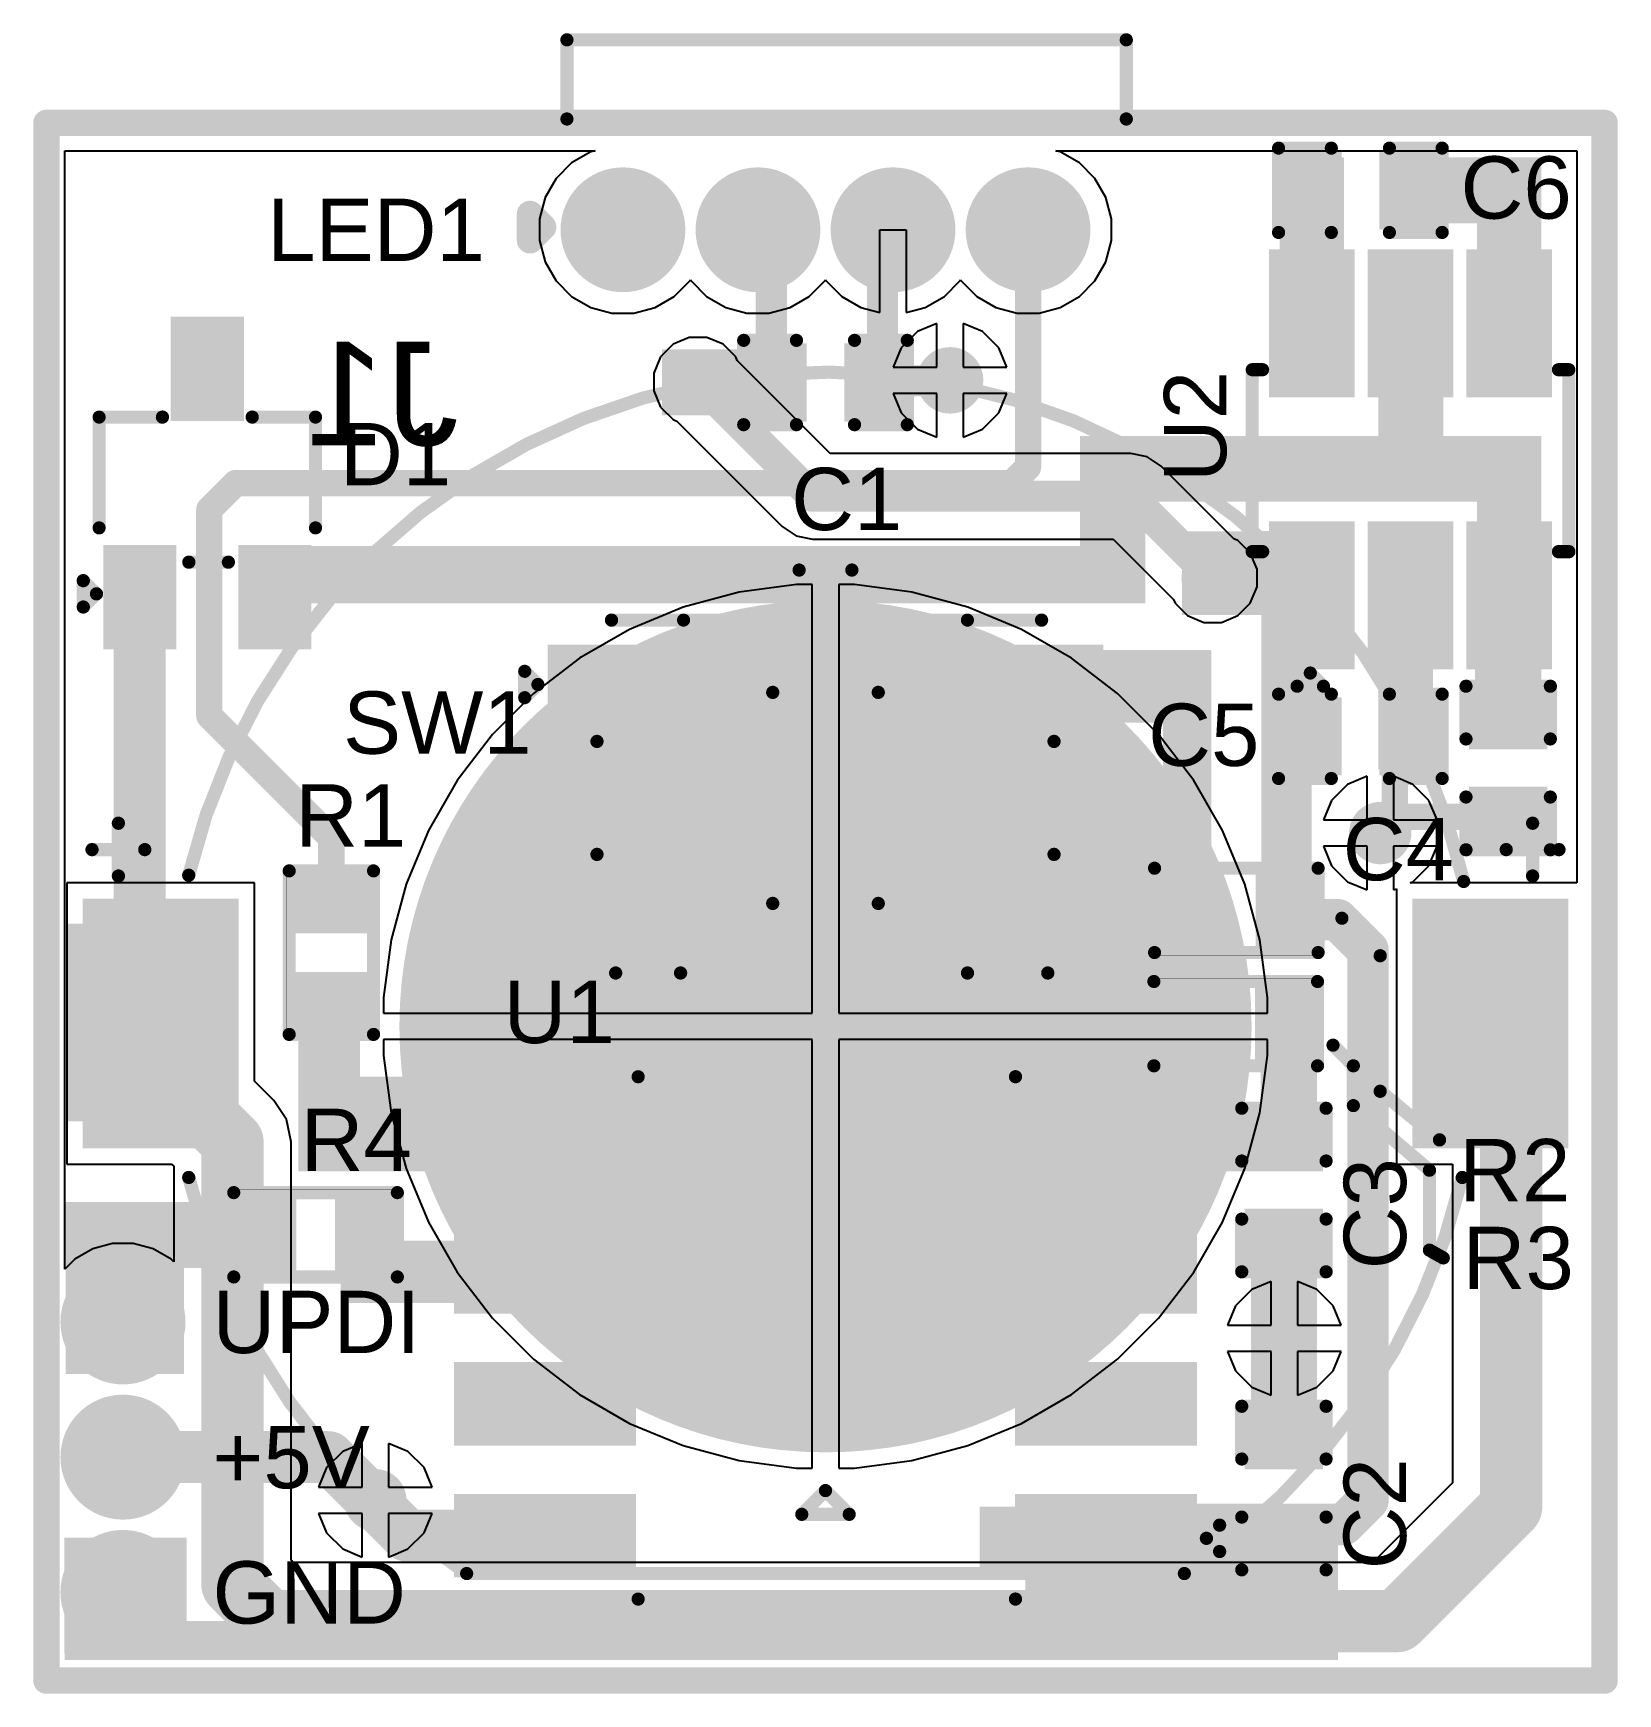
# Model space of a CAD drawing. Header units: inches. Extents: x -0.1 to 15.1, y -0.1 to 15.9.
import ezdxf

# ---------------------------------------------------------------- set-up
doc = ezdxf.new("R2010")
doc.units = ezdxf.units.IN
for name, color, linetype in [('Board Outline', 216, 'Continuous'), ('Bottom Layer', 5, 'Continuous'), ('Bottom Overlay', 54, 'Continuous'), ('Bottom Paste', 16, 'Continuous'), ('Bottom Solder', 6, 'Continuous'), ('Multi-Layer', 9, 'Continuous'), ('Pad Holes', 156, 'Continuous'), ('Top Layer', 1, 'Continuous'), ('Top Overlay', 2, 'Continuous'), ('Top Paste', 8, 'Continuous'), ('Top Solder', 216, 'Continuous'), ('Via Holes', 16, 'Continuous')]:
    doc.layers.add(name, color=color, linetype=linetype)
doc.styles.add('Arial', font='', dxfattribs={"height": 0.2})
doc.styles.get('Arial').set_extended_font_data('Arial')

msp = doc.modelspace()

# ---------------------------------------------------------------- texts
at = {"layer": 'Bottom Overlay', "style": 'Arial', "text_generation_flag": 2}
msp.add_text('J1', height=1, dxfattribs=at).set_placement((3.968, 11.895))
at = {"layer": 'Top Overlay', "style": 'Arial'}
for s, p in [('C6', (13.613, 14.078)), ('LED1', (2.125, 13.671)), ('D1', (2.826, 11.511)), ('C1', (7.169, 11.079)), ('SW1', (2.856, 8.925)), ('C5', (10.606, 8.808)), ('R1', (2.394, 8.031)), ('C4', (12.479, 7.707)), ('U1', (4.4, 6.139)), ('R4', (2.447, 4.907)), ('R2', (13.6, 4.615)), ('R3', (13.633, 3.77)), ('UPDI', (1.599, 3.154)), ('+5V', (1.599, 1.852)), ('GND', (1.599, 0.549))]:
    msp.add_text(s, height=0.6, dxfattribs=at).set_placement(p)
for s, p in [('U2', (11.358, 11.541)), ('C3', (13.089, 3.96)), ('C2', (13.088, 1.071))]:
    msp.add_text(s, height=0.6, rotation=90, dxfattribs=at).set_placement(p)

# ---------------------------------------------------------------- blocks, each defined once
blk = doc.blocks.new('WS2812D_F5_1')
at = {"layer": 'Bottom Layer'}
h = blk.add_hatch(color=5, dxfattribs=at)
edge = h.paths.add_edge_path()
edge.add_arc((-1.94996, 0), 0.55, 0, 360)
h = blk.add_hatch(color=5, dxfattribs=at)
edge = h.paths.add_edge_path()
edge.add_arc((-0.64999, 0), 0.55, 0, 360)
h = blk.add_hatch(color=5, dxfattribs=at)
edge = h.paths.add_edge_path()
edge.add_arc((0.64999, 0), 0.55, 0, 360)
h = blk.add_hatch(color=5, dxfattribs=at)
edge = h.paths.add_edge_path()
edge.add_arc((1.94996, 0), 0.55, 0, 360)
at = {"layer": 'Bottom Solder'}
h = blk.add_hatch(color=6, dxfattribs=at)
edge = h.paths.add_edge_path()
edge.add_arc((-1.94996, 0), 0.6008, 0, 360)
h = blk.add_hatch(color=6, dxfattribs=at)
edge = h.paths.add_edge_path()
edge.add_arc((-0.64999, 0), 0.6008, 0, 360)
h = blk.add_hatch(color=6, dxfattribs=at)
edge = h.paths.add_edge_path()
edge.add_arc((0.64999, 0), 0.6008, 0, 360)
h = blk.add_hatch(color=6, dxfattribs=at)
edge = h.paths.add_edge_path()
edge.add_arc((1.94996, 0), 0.601, 0, 360)
at = {"layer": 'Multi-Layer'}
h = blk.add_hatch(color=9, dxfattribs=at)
edge = h.paths.add_edge_path()
edge.add_arc((-1.94996, 0), 0.55, 0, 360)
h = blk.add_hatch(color=9, dxfattribs=at)
edge = h.paths.add_edge_path()
edge.add_arc((-0.64999, 0), 0.55, 0, 360)
h = blk.add_hatch(color=9, dxfattribs=at)
edge = h.paths.add_edge_path()
edge.add_arc((0.64999, 0), 0.55, 0, 360)
h = blk.add_hatch(color=9, dxfattribs=at)
edge = h.paths.add_edge_path()
edge.add_arc((1.94996, 0), 0.55, 0, 360)
at = {"layer": 'Pad Holes'}
h = blk.add_hatch(color=7, dxfattribs=at)
edge = h.paths.add_edge_path()
edge.add_arc((-1.94996, 0), 0.35001, 0, 360)
h = blk.add_hatch(color=7, dxfattribs=at)
edge = h.paths.add_edge_path()
edge.add_arc((-0.64999, 0), 0.35001, 0, 360)
h = blk.add_hatch(color=7, dxfattribs=at)
edge = h.paths.add_edge_path()
edge.add_arc((0.64999, 0), 0.35001, 0, 360)
h = blk.add_hatch(color=7, dxfattribs=at)
edge = h.paths.add_edge_path()
edge.add_arc((1.94996, 0), 0.35001, 0, 360)
at = {"layer": 'Top Layer'}
h = blk.add_hatch(color=1, dxfattribs=at)
edge = h.paths.add_edge_path()
edge.add_arc((-1.94996, 0), 0.55, 0, 360)
h = blk.add_hatch(color=1, dxfattribs=at)
edge = h.paths.add_edge_path()
edge.add_arc((-0.64999, 0), 0.55, 0, 360)
h = blk.add_hatch(color=1, dxfattribs=at)
edge = h.paths.add_edge_path()
edge.add_arc((0.64999, 0), 0.55, 0, 360)
h = blk.add_hatch(color=1, dxfattribs=at)
edge = h.paths.add_edge_path()
edge.add_arc((1.94996, 0), 0.55, 0, 360)
at = {"layer": 'Top Solder'}
h = blk.add_hatch(color=216, dxfattribs=at)
edge = h.paths.add_edge_path()
edge.add_arc((-1.94996, 0), 0.6008, 0, 360)
h = blk.add_hatch(color=216, dxfattribs=at)
edge = h.paths.add_edge_path()
edge.add_arc((-0.64999, 0), 0.6008, 0, 360)
h = blk.add_hatch(color=216, dxfattribs=at)
edge = h.paths.add_edge_path()
edge.add_arc((0.64999, 0), 0.6008, 0, 360)
h = blk.add_hatch(color=216, dxfattribs=at)
edge = h.paths.add_edge_path()
edge.add_arc((1.94996, 0), 0.601, 0, 360)
at = {"layer": 'Top Overlay'}
for points in [[(2.8448, 0.1016, 0.254, 0.254, 0), (2.7178, -0.0254, 0.254, 0.254, 0)], [(2.8448, 0.1016, 0.254, 0.254, 0), (2.8448, -0.1524, 0.254, 0.254, 0)], [(2.8448, -0.1524, 0.254, 0.254, 0), (2.7178, -0.0254, 0.254, 0.254, 0)], [(-2.8956, -1.0668, 0.127, 0.127, 0), (-2.8956, -1.8288, 0.127, 0.127, 0)], [(2.4892, -1.0668, 0.127, 0.127, 0), (2.4892, -1.8288, 0.127, 0.127, 0)], [(2.4892, -1.8288, 0.127, 0.127, 0), (-2.8956, -1.8288, 0.127, 0.127, 0)]]:
    blk.add_lwpolyline(points, format="xyseb", dxfattribs=at)
for points in [[(2.7813, 0.1016, 0.127, 0.127, 1), (2.9083, 0.1016, 0.127, 0.127, 1)], [(2.7813, 0.1016, 0.127, 0.127, 1), (2.9083, 0.1016, 0.127, 0.127, 1)], [(2.6543, -0.0254, 0.127, 0.127, 1), (2.7813, -0.0254, 0.127, 0.127, 1)], [(2.6543, -0.0254, 0.127, 0.127, 1), (2.7813, -0.0254, 0.127, 0.127, 1)], [(2.7813, -0.1524, 0.127, 0.127, 1), (2.9083, -0.1524, 0.127, 0.127, 1)], [(2.7813, -0.1524, 0.127, 0.127, 1), (2.9083, -0.1524, 0.127, 0.127, 1)], [(-2.92735, -1.0668, 0.0635, 0.0635, 1), (-2.86385, -1.0668, 0.0635, 0.0635, 1)], [(2.45745, -1.0668, 0.0635, 0.0635, 1), (2.52095, -1.0668, 0.0635, 0.0635, 1)], [(-2.92735, -1.8288, 0.0635, 0.0635, 1), (-2.86385, -1.8288, 0.0635, 0.0635, 1)], [(-2.92735, -1.8288, 0.0635, 0.0635, 1), (-2.86385, -1.8288, 0.0635, 0.0635, 1)], [(2.45745, -1.8288, 0.0635, 0.0635, 1), (2.52095, -1.8288, 0.0635, 0.0635, 1)], [(2.45745, -1.8288, 0.0635, 0.0635, 1), (2.52095, -1.8288, 0.0635, 0.0635, 1)]]:
    blk.add_lwpolyline(points, format="xyseb", close=True, dxfattribs=at)
blk = doc.blocks.new('RD_CR1220_2_B_2')
at = {"layer": 'Bottom Layer'}
h = blk.add_hatch(color=5, dxfattribs=at)
edge = h.paths.add_edge_path()
edge.add_arc((0, 0), 4, 0, 360)
for points in [[(-5.75, 1.073), (-5.75, -1.127), (-7.05, -1.127), (-7.05, 1.073)], [(7.05, 1.073), (7.05, -1.127), (5.75, -1.127), (5.75, 1.073)]]:
    blk.add_hatch(color=5, dxfattribs=at).paths.add_polyline_path(points)
at = {"layer": 'Bottom Paste'}
h = blk.add_hatch(color=16, dxfattribs=at)
edge = h.paths.add_edge_path()
edge.add_arc((0, 0), 4, 0, 360)
at = {"layer": 'Bottom Solder'}
h = blk.add_hatch(color=6, dxfattribs=at)
edge = h.paths.add_edge_path()
edge.add_arc((0, 0), 4.102, 0, 360)
for points in [[(-5.648, 1.174), (-5.648, -1.229), (-7.152, -1.229), (-7.152, 1.174)], [(7.152, 1.174), (7.152, -1.229), (5.648, -1.229), (5.648, 1.174)]]:
    blk.add_hatch(color=6, dxfattribs=at).paths.add_polyline_path(points)
at = {"layer": 'Multi-Layer'}
for points in [[(-5.75, 1.073), (-5.75, -1.127), (-7.05, -1.127), (-7.05, 1.073)], [(7.05, 1.073), (7.05, -1.127), (5.75, -1.127), (5.75, 1.073)]]:
    blk.add_hatch(color=9, dxfattribs=at).paths.add_polyline_path(points)
at = {"layer": 'Pad Holes'}
for points in [[(-6.1, 0.623), (-6.1, -0.677), (-6.7, -0.677), (-6.7, 0.623)], [(6.7, 0.623), (6.7, -0.677), (6.1, -0.677), (6.1, 0.623)]]:
    blk.add_hatch(color=7, dxfattribs=at).paths.add_polyline_path(points)
at = {"layer": 'Top Layer'}
for points in [[(-5.75, 1.073), (-5.75, -1.127), (-7.05, -1.127), (-7.05, 1.073)], [(7.05, 1.073), (7.05, -1.127), (5.75, -1.127), (5.75, 1.073)]]:
    blk.add_hatch(color=1, dxfattribs=at).paths.add_polyline_path(points)
at = {"layer": 'Top Solder'}
for points in [[(-5.648, 1.174), (-5.648, -1.229), (-7.152, -1.229), (-7.152, 1.174)], [(7.152, 1.174), (7.152, -1.229), (5.648, -1.229), (5.648, 1.174)]]:
    blk.add_hatch(color=216, dxfattribs=at).paths.add_polyline_path(points)
at = {"layer": 'Bottom Overlay'}
for points in [[(-6.13, 1.455, 0.127, 0.127, -0.191665), (-3.454, 5.269, 0.127, 0.127, 0)], [(3.454, 5.269, 0.127, 0.127, 0), (-3.454, 5.269, 0.127, 0.127, 0)], [(3.454, 5.269, 0.127, 0.127, -0.191665), (6.13, 1.455, 0.127, 0.127, 0)], [(0.229, 4.699, 0.127, 0.127, 0), (-0.229, 4.699, 0.127, 0.127, 0)], [(0, 4.47, 0.127, 0.127, 0), (-0.229, 4.699, 0.127, 0.127, 0)], [(0.229, 4.699, 0.127, 0.127, 0), (0, 4.47, 0.127, 0.127, 0)], [(-6.807, -1.448, 0.127, 0.127, 0), (-6.807, -1.956, 0.127, 0.127, 0)], [(6.13, -1.455, 0.127, 0.127, -0.794411), (-6.144, -1.395, 0.127, 0.127, 0)], [(6.807, -1.448, 0.127, 0.127, 0), (6.807, -1.956, 0.127, 0.127, 0)], [(-6.553, -1.702, 0.127, 0.127, 0), (-7.061, -1.702, 0.127, 0.127, 0)], [(7.061, -1.702, 0.127, 0.127, 0), (6.553, -1.702, 0.127, 0.127, 0)], [(0.254, -4.394, 0.127, 0.127, 0), (-0.254, -4.394, 0.127, 0.127, 0)]]:
    blk.add_lwpolyline(points, format="xyseb", dxfattribs=at)
for points in [[(-3.486, 5.269, 0.0635, 0.0635, 1), (-3.423, 5.269, 0.0635, 0.0635, 1)], [(-3.486, 5.269, 0.0635, 0.0635, 1), (-3.423, 5.269, 0.0635, 0.0635, 1)], [(3.423, 5.269, 0.0635, 0.0635, 1), (3.486, 5.269, 0.0635, 0.0635, 1)], [(3.423, 5.269, 0.0635, 0.0635, 1), (3.486, 5.269, 0.0635, 0.0635, 1)], [(-0.26, 4.699, 0.0635, 0.0635, 1), (-0.197, 4.699, 0.0635, 0.0635, 1)], [(-0.26, 4.699, 0.0635, 0.0635, 1), (-0.197, 4.699, 0.0635, 0.0635, 1)], [(0.197, 4.699, 0.0635, 0.0635, 1), (0.26, 4.699, 0.0635, 0.0635, 1)], [(0.197, 4.699, 0.0635, 0.0635, 1), (0.26, 4.699, 0.0635, 0.0635, 1)], [(-0.032, 4.47, 0.0635, 0.0635, 1), (0.032, 4.47, 0.0635, 0.0635, 1)], [(-0.032, 4.47, 0.0635, 0.0635, 1), (0.032, 4.47, 0.0635, 0.0635, 1)], [(-6.162, 1.455, 0.0635, 0.0635, 1), (-6.098, 1.455, 0.0635, 0.0635, 1)], [(6.098, 1.455, 0.0635, 0.0635, 1), (6.162, 1.455, 0.0635, 0.0635, 1)], [(-6.839, -1.448, 0.0635, 0.0635, 1), (-6.775, -1.448, 0.0635, 0.0635, 1)], [(-6.175, -1.395, 0.0635, 0.0635, 1), (-6.112, -1.395, 0.0635, 0.0635, 1)], [(6.098, -1.455, 0.0635, 0.0635, 1), (6.162, -1.455, 0.0635, 0.0635, 1)], [(6.775, -1.448, 0.0635, 0.0635, 1), (6.839, -1.448, 0.0635, 0.0635, 1)], [(-7.093, -1.702, 0.0635, 0.0635, 1), (-7.029, -1.702, 0.0635, 0.0635, 1)], [(-6.585, -1.702, 0.0635, 0.0635, 1), (-6.521, -1.702, 0.0635, 0.0635, 1)], [(6.521, -1.702, 0.0635, 0.0635, 1), (6.585, -1.702, 0.0635, 0.0635, 1)], [(7.029, -1.702, 0.0635, 0.0635, 1), (7.093, -1.702, 0.0635, 0.0635, 1)], [(-6.839, -1.956, 0.0635, 0.0635, 1), (-6.775, -1.956, 0.0635, 0.0635, 1)], [(6.775, -1.956, 0.0635, 0.0635, 1), (6.839, -1.956, 0.0635, 0.0635, 1)], [(-0.286, -4.394, 0.0635, 0.0635, 1), (-0.222, -4.394, 0.0635, 0.0635, 1)], [(0.222, -4.394, 0.0635, 0.0635, 1), (0.286, -4.394, 0.0635, 0.0635, 1)]]:
    blk.add_lwpolyline(points, format="xyseb", close=True, dxfattribs=at)
blk = doc.blocks.new('0_5___T____P___3')
at = {"layer": 'Bottom Layer'}
h = blk.add_hatch(color=5, dxfattribs=at)
edge = h.paths.add_edge_path()
edge.add_arc((0, 0), 0.5, 0, 360)
at = {"layer": 'Multi-Layer'}
h = blk.add_hatch(color=9, dxfattribs=at)
edge = h.paths.add_edge_path()
edge.add_arc((0, 0), 0.5, 0, 360)
at = {"layer": 'Pad Holes'}
h = blk.add_hatch(color=7, dxfattribs=at)
edge = h.paths.add_edge_path()
edge.add_arc((0, 0), 0.26, 0, 360)
at = {"layer": 'Top Layer'}
h = blk.add_hatch(color=1, dxfattribs=at)
edge = h.paths.add_edge_path()
edge.add_arc((0, 0), 0.5, 0, 360)
at = {"layer": 'Top Solder'}
h = blk.add_hatch(color=216, dxfattribs=at)
edge = h.paths.add_edge_path()
edge.add_arc((0, 0), 0.602, 0, 360)
blk = doc.blocks.new('SOT_23_6_4')
at = {"layer": 'Top Layer'}
for points in [[(-1.92, 1.26), (-0.7, 1.26), (-0.7, 0.64), (-1.92, 0.64)], [(0.7, 1.26), (1.92, 1.26), (1.92, 0.64), (0.7, 0.64)], [(-1.92, 0.31), (-0.7, 0.31), (-0.7, -0.31), (-1.92, -0.31)], [(0.7, 0.31), (1.92, 0.31), (1.92, -0.31), (0.7, -0.31)], [(-1.92, -0.64), (-0.7, -0.64), (-0.7, -1.26), (-1.92, -1.26)], [(0.7, -0.64), (1.92, -0.64), (1.92, -1.26), (0.7, -1.26)]]:
    blk.add_hatch(color=1, dxfattribs=at).paths.add_polyline_path(points)
at = {"layer": 'Top Paste'}
for points in [[(-1.92, 1.26), (-0.7, 1.26), (-0.7, 0.64), (-1.92, 0.64)], [(0.7, 1.26), (1.92, 1.26), (1.92, 0.64), (0.7, 0.64)], [(-1.92, 0.31), (-0.7, 0.31), (-0.7, -0.31), (-1.92, -0.31)], [(0.7, 0.31), (1.92, 0.31), (1.92, -0.31), (0.7, -0.31)], [(-1.92, -0.64), (-0.7, -0.64), (-0.7, -1.26), (-1.92, -1.26)], [(0.7, -0.64), (1.92, -0.64), (1.92, -1.26), (0.7, -1.26)]]:
    blk.add_hatch(color=8, dxfattribs=at).paths.add_polyline_path(points)
at = {"layer": 'Top Solder'}
for points in [[(-2.022, 1.362), (-0.598, 1.362), (-0.598, 0.538), (-2.022, 0.538)], [(0.598, 1.362), (2.022, 1.362), (2.022, 0.538), (0.598, 0.538)], [(-2.022, 0.412), (-0.598, 0.412), (-0.598, -0.412), (-2.022, -0.412)], [(0.598, 0.412), (2.022, 0.412), (2.022, -0.412), (0.598, -0.412)], [(-2.022, -0.538), (-0.598, -0.538), (-0.598, -1.362), (-2.022, -1.362)], [(0.598, -0.538), (2.022, -0.538), (2.022, -1.362), (0.598, -1.362)]]:
    blk.add_hatch(color=216, dxfattribs=at).paths.add_polyline_path(points)
at = {"layer": 'Top Overlay'}
for points in [[(-0.889, 1.524, 0.127, 0.127, 0), (0.864, 1.524, 0.127, 0.127, 0)], [(-0.889, 1.524, 0.127, 0.127, 0), (-0.889, 1.424, 0.127, 0.127, 0)], [(0.864, 1.524, 0.127, 0.127, 0), (0.864, 1.424, 0.127, 0.127, 0)], [(-2.184, 1.092, 0.127, 0.127, 0), (-2.057, 0.965, 0.127, 0.127, 0)], [(-2.184, 1.092, 0.127, 0.127, 0), (-2.184, 0.838, 0.127, 0.127, 0)], [(-2.057, 0.965, 0.127, 0.127, 0), (-2.184, 0.838, 0.127, 0.127, 0)], [(-0.889, -1.424, 0.127, 0.127, 0), (-0.889, -1.524, 0.127, 0.127, 0)], [(0.864, -1.424, 0.127, 0.127, 0), (0.864, -1.524, 0.127, 0.127, 0)], [(-0.889, -1.524, 0.127, 0.127, 0), (0.864, -1.524, 0.127, 0.127, 0)]]:
    blk.add_lwpolyline(points, format="xyseb", dxfattribs=at)
for points in [[(-0.921, 1.524, 0.0635, 0.0635, 1), (-0.857, 1.524, 0.0635, 0.0635, 1)], [(-0.921, 1.524, 0.0635, 0.0635, 1), (-0.857, 1.524, 0.0635, 0.0635, 1)], [(-0.921, 1.424, 0.0635, 0.0635, 1), (-0.857, 1.424, 0.0635, 0.0635, 1)], [(0.832, 1.524, 0.0635, 0.0635, 1), (0.895, 1.524, 0.0635, 0.0635, 1)], [(0.832, 1.524, 0.0635, 0.0635, 1), (0.895, 1.524, 0.0635, 0.0635, 1)], [(0.832, 1.424, 0.0635, 0.0635, 1), (0.895, 1.424, 0.0635, 0.0635, 1)], [(-2.216, 1.092, 0.0635, 0.0635, 1), (-2.153, 1.092, 0.0635, 0.0635, 1)], [(-2.216, 1.092, 0.0635, 0.0635, 1), (-2.153, 1.092, 0.0635, 0.0635, 1)], [(-2.089, 0.965, 0.0635, 0.0635, 1), (-2.026, 0.965, 0.0635, 0.0635, 1)], [(-2.089, 0.965, 0.0635, 0.0635, 1), (-2.026, 0.965, 0.0635, 0.0635, 1)], [(-2.216, 0.838, 0.0635, 0.0635, 1), (-2.153, 0.838, 0.0635, 0.0635, 1)], [(-2.216, 0.838, 0.0635, 0.0635, 1), (-2.153, 0.838, 0.0635, 0.0635, 1)], [(-0.921, -1.424, 0.0635, 0.0635, 1), (-0.857, -1.424, 0.0635, 0.0635, 1)], [(0.832, -1.424, 0.0635, 0.0635, 1), (0.895, -1.424, 0.0635, 0.0635, 1)], [(-0.921, -1.524, 0.0635, 0.0635, 1), (-0.857, -1.524, 0.0635, 0.0635, 1)], [(-0.921, -1.524, 0.0635, 0.0635, 1), (-0.857, -1.524, 0.0635, 0.0635, 1)], [(0.832, -1.524, 0.0635, 0.0635, 1), (0.895, -1.524, 0.0635, 0.0635, 1)], [(0.832, -1.524, 0.0635, 0.0635, 1), (0.895, -1.524, 0.0635, 0.0635, 1)]]:
    blk.add_lwpolyline(points, format="xyseb", close=True, dxfattribs=at)
blk = doc.blocks.new('SOIC_8_0_154___3_90___W______5')
at = {"layer": 'Top Layer'}
for points in [[(-3.475, 1.605), (-3.475, 2.205), (-1.925, 2.205), (-1.925, 1.605)], [(1.925, 1.605), (1.925, 2.205), (3.475, 2.205), (3.475, 1.605)], [(-3.475, 0.335), (-3.475, 0.935), (-1.925, 0.935), (-1.925, 0.335)], [(1.925, 0.335), (1.925, 0.935), (3.475, 0.935), (3.475, 0.335)], [(-3.475, -0.935), (-3.475, -0.335), (-1.925, -0.335), (-1.925, -0.935)], [(1.925, -0.935), (1.925, -0.335), (3.475, -0.335), (3.475, -0.935)], [(-3.475, -2.205), (-3.475, -1.605), (-1.925, -1.605), (-1.925, -2.205)], [(1.925, -2.205), (1.925, -1.605), (3.475, -1.605), (3.475, -2.205)]]:
    blk.add_hatch(color=1, dxfattribs=at).paths.add_polyline_path(points)
at = {"layer": 'Top Overlay'}
blk.add_hatch(color=2, dxfattribs=at).paths.add_polyline_path([(-1.838, 1.626), (-1.483, 1.626), (-1.483, 2.21), (-1.838, 2.21)])
at = {"layer": 'Top Paste'}
for points in [[(-3.475, 1.605), (-3.475, 2.205), (-1.925, 2.205), (-1.925, 1.605)], [(1.925, 1.605), (1.925, 2.205), (3.475, 2.205), (3.475, 1.605)], [(-3.475, 0.335), (-3.475, 0.935), (-1.925, 0.935), (-1.925, 0.335)], [(1.925, 0.335), (1.925, 0.935), (3.475, 0.935), (3.475, 0.335)], [(-3.475, -0.935), (-3.475, -0.335), (-1.925, -0.335), (-1.925, -0.935)], [(1.925, -0.935), (1.925, -0.335), (3.475, -0.335), (3.475, -0.935)], [(-3.475, -2.205), (-3.475, -1.605), (-1.925, -1.605), (-1.925, -2.205)], [(1.925, -2.205), (1.925, -1.605), (3.475, -1.605), (3.475, -2.205)]]:
    blk.add_hatch(color=8, dxfattribs=at).paths.add_polyline_path(points)
at = {"layer": 'Top Solder'}
for points in [[(-3.577, 1.503), (-3.577, 2.307), (-1.823, 2.307), (-1.823, 1.503)], [(1.823, 1.503), (1.823, 2.307), (3.577, 2.307), (3.577, 1.503)], [(-3.577, 0.233), (-3.577, 1.037), (-1.823, 1.037), (-1.823, 0.233)], [(1.823, 0.233), (1.823, 1.037), (3.577, 1.037), (3.577, 0.233)], [(-3.577, -1.037), (-3.577, -0.233), (-1.823, -0.233), (-1.823, -1.037)], [(1.823, -1.037), (1.823, -0.233), (3.577, -0.233), (3.577, -1.037)], [(-3.577, -2.307), (-3.577, -1.503), (-1.823, -1.503), (-1.823, -2.307)], [(1.823, -2.307), (1.823, -1.503), (3.577, -1.503), (3.577, -2.307)]]:
    blk.add_hatch(color=216, dxfattribs=at).paths.add_polyline_path(points)
at = {"layer": 'Top Overlay'}
for points in [[(1.803, 2.515, 0.127, 0.127, 0), (-1.829, 2.515, 0.127, 0.127, 0)], [(-3.794, 2.057, 0.127, 0.127, 0), (-3.794, 1.803, 0.127, 0.127, 0)], [(-3.667, 1.93, 0.127, 0.127, 0), (-3.794, 2.057, 0.127, 0.127, 0)], [(-3.667, 1.93, 0.127, 0.127, 0), (-3.794, 1.803, 0.127, 0.127, 0)], [(1.803, -2.515, 0.127, 0.127, 0), (-1.829, -2.515, 0.127, 0.127, 0)]]:
    blk.add_lwpolyline(points, format="xyseb", dxfattribs=at)
for points in [[(-1.861, 2.515, 0.0635, 0.0635, 1), (-1.797, 2.515, 0.0635, 0.0635, 1)], [(1.772, 2.515, 0.0635, 0.0635, 1), (1.835, 2.515, 0.0635, 0.0635, 1)], [(-3.826, 2.057, 0.0635, 0.0635, 1), (-3.762, 2.057, 0.0635, 0.0635, 1)], [(-3.826, 2.057, 0.0635, 0.0635, 1), (-3.762, 2.057, 0.0635, 0.0635, 1)], [(-3.699, 1.93, 0.0635, 0.0635, 1), (-3.635, 1.93, 0.0635, 0.0635, 1)], [(-3.699, 1.93, 0.0635, 0.0635, 1), (-3.635, 1.93, 0.0635, 0.0635, 1)], [(-3.826, 1.803, 0.0635, 0.0635, 1), (-3.762, 1.803, 0.0635, 0.0635, 1)], [(-3.826, 1.803, 0.0635, 0.0635, 1), (-3.762, 1.803, 0.0635, 0.0635, 1)], [(-1.861, -2.515, 0.0635, 0.0635, 1), (-1.797, -2.515, 0.0635, 0.0635, 1)], [(1.772, -2.515, 0.0635, 0.0635, 1), (1.835, -2.515, 0.0635, 0.0635, 1)]]:
    blk.add_lwpolyline(points, format="xyseb", close=True, dxfattribs=at)
blk = doc.blocks.new('0_5___T____P___6')
at = {"layer": 'Bottom Layer'}
h = blk.add_hatch(color=5, dxfattribs=at)
edge = h.paths.add_edge_path()
edge.add_arc((0, -0.611), 0.5, 0, 360)
at = {"layer": 'Multi-Layer'}
h = blk.add_hatch(color=9, dxfattribs=at)
edge = h.paths.add_edge_path()
edge.add_arc((0, -0.611), 0.5, 0, 360)
at = {"layer": 'Pad Holes'}
h = blk.add_hatch(color=7, dxfattribs=at)
edge = h.paths.add_edge_path()
edge.add_arc((0, -0.611), 0.26, 0, 360)
at = {"layer": 'Top Layer'}
h = blk.add_hatch(color=1, dxfattribs=at)
edge = h.paths.add_edge_path()
edge.add_arc((0, -0.611), 0.5, 0, 360)
at = {"layer": 'Top Solder'}
h = blk.add_hatch(color=216, dxfattribs=at)
edge = h.paths.add_edge_path()
edge.add_arc((0, -0.611), 0.602, 0, 360)
blk = doc.blocks.new('0_5___T____P___7')
at = {"layer": 'Bottom Layer'}
h = blk.add_hatch(color=5, dxfattribs=at)
edge = h.paths.add_edge_path()
edge.add_arc((0, 0), 0.5, 0, 360)
at = {"layer": 'Multi-Layer'}
h = blk.add_hatch(color=9, dxfattribs=at)
edge = h.paths.add_edge_path()
edge.add_arc((0, 0), 0.5, 0, 360)
at = {"layer": 'Pad Holes'}
h = blk.add_hatch(color=7, dxfattribs=at)
edge = h.paths.add_edge_path()
edge.add_arc((0, 0), 0.26, 0, 360)
at = {"layer": 'Top Layer'}
h = blk.add_hatch(color=1, dxfattribs=at)
edge = h.paths.add_edge_path()
edge.add_arc((0, 0), 0.5, 0, 360)
at = {"layer": 'Top Solder'}
h = blk.add_hatch(color=216, dxfattribs=at)
edge = h.paths.add_edge_path()
edge.add_arc((0, 0), 0.602, 0, 360)
blk = doc.blocks.new('TSA016A2518A_8')
at = {"layer": 'Top Layer'}
for points in [[(-2.625, 1.425), (-1.575, 1.425), (-1.575, 0.725), (-2.625, 0.725)], [(1.575, 1.425), (2.625, 1.425), (2.625, 0.725), (1.575, 0.725)], [(-2.625, -0.725), (-1.575, -0.725), (-1.575, -1.425), (-2.625, -1.425)], [(1.575, -0.725), (2.625, -0.725), (2.625, -1.425), (1.575, -1.425)]]:
    blk.add_hatch(color=1, dxfattribs=at).paths.add_polyline_path(points)
at = {"layer": 'Top Paste'}
for points in [[(-2.625, 1.425), (-1.575, 1.425), (-1.575, 0.725), (-2.625, 0.725)], [(1.575, 1.425), (2.625, 1.425), (2.625, 0.725), (1.575, 0.725)], [(-2.625, -0.725), (-1.575, -0.725), (-1.575, -1.425), (-2.625, -1.425)], [(1.575, -0.725), (2.625, -0.725), (2.625, -1.425), (1.575, -1.425)]]:
    blk.add_hatch(color=8, dxfattribs=at).paths.add_polyline_path(points)
at = {"layer": 'Top Solder'}
for points in [[(-2.676, 1.476), (-1.524, 1.476), (-1.524, 0.674), (-2.676, 0.674)], [(1.524, 1.476), (2.676, 1.476), (2.676, 0.674), (1.524, 0.674)], [(-2.676, -0.674), (-1.524, -0.674), (-1.524, -1.476), (-2.676, -1.476)], [(1.524, -0.674), (2.676, -0.674), (2.676, -1.476), (1.524, -1.476)]]:
    blk.add_hatch(color=216, dxfattribs=at).paths.add_polyline_path(points)
at = {"layer": 'Top Overlay'}
for points in [[(-2.06, 1.712, 0.127, 0.127, 0), (-1.366, 1.712, 0.127, 0.127, 0)], [(-1.366, 1.712, 0.127, 0.127, 0), (1.366, 1.712, 0.127, 0.127, 0)], [(1.366, 1.712, 0.127, 0.127, 0), (2.08, 1.712, 0.127, 0.127, 0)], [(-2.896, 1.219, 0.127, 0.127, 0), (-2.769, 1.092, 0.127, 0.127, 0)], [(-2.896, 0.965, 0.127, 0.127, 0), (-2.896, 1.219, 0.127, 0.127, 0)], [(-2.896, 0.965, 0.127, 0.127, 0), (-2.769, 1.092, 0.127, 0.127, 0)], [(-0.508, -1.016, 0.127, 0.127, -1), (-0.508, 1.016, 0.127, 0.127, 0)], [(-0.508, 1.016, 0.127, 0.127, 0), (0.508, 1.016, 0.127, 0.127, 0)], [(0.508, 1.016, 0.127, 0.127, -1), (0.508, -1.016, 0.127, 0.127, 0)], [(-2.2, -0.544, 0.127, 0.127, 0), (-2.2, 0.544, 0.127, 0.127, 0)], [(2.2, -0.544, 0.127, 0.127, 0), (2.2, 0.544, 0.127, 0.127, 0)], [(-0.508, -1.016, 0.127, 0.127, 0), (0.508, -1.016, 0.127, 0.127, 0)], [(-2.02, -1.686, 0.127, 0.127, 0), (-1.395, -1.686, 0.127, 0.127, 0)], [(-1.395, -1.686, 0.127, 0.127, 0), (1.367, -1.686, 0.127, 0.127, 0)], [(1.367, -1.686, 0.127, 0.127, 0), (2.14, -1.686, 0.127, 0.127, 0)]]:
    blk.add_lwpolyline(points, format="xyseb", dxfattribs=at)
for points in [[(-2.092, 1.712, 0.0635, 0.0635, 1), (-2.028, 1.712, 0.0635, 0.0635, 1)], [(-1.398, 1.712, 0.0635, 0.0635, 1), (-1.335, 1.712, 0.0635, 0.0635, 1)], [(-1.398, 1.712, 0.0635, 0.0635, 1), (-1.335, 1.712, 0.0635, 0.0635, 1)], [(1.335, 1.712, 0.0635, 0.0635, 1), (1.398, 1.712, 0.0635, 0.0635, 1)], [(1.335, 1.712, 0.0635, 0.0635, 1), (1.398, 1.712, 0.0635, 0.0635, 1)], [(2.048, 1.712, 0.0635, 0.0635, 1), (2.112, 1.712, 0.0635, 0.0635, 1)], [(-2.927, 1.219, 0.0635, 0.0635, 1), (-2.864, 1.219, 0.0635, 0.0635, 1)], [(-2.927, 1.219, 0.0635, 0.0635, 1), (-2.864, 1.219, 0.0635, 0.0635, 1)], [(-2.8, 1.092, 0.0635, 0.0635, 1), (-2.737, 1.092, 0.0635, 0.0635, 1)], [(-2.8, 1.092, 0.0635, 0.0635, 1), (-2.737, 1.092, 0.0635, 0.0635, 1)], [(-2.927, 0.965, 0.0635, 0.0635, 1), (-2.864, 0.965, 0.0635, 0.0635, 1)], [(-2.927, 0.965, 0.0635, 0.0635, 1), (-2.864, 0.965, 0.0635, 0.0635, 1)], [(-0.54, 1.016, 0.0635, 0.0635, 1), (-0.476, 1.016, 0.0635, 0.0635, 1)], [(-0.54, 1.016, 0.0635, 0.0635, 1), (-0.476, 1.016, 0.0635, 0.0635, 1)], [(0.476, 1.016, 0.0635, 0.0635, 1), (0.54, 1.016, 0.0635, 0.0635, 1)], [(0.476, 1.016, 0.0635, 0.0635, 1), (0.54, 1.016, 0.0635, 0.0635, 1)], [(-2.232, 0.544, 0.0635, 0.0635, 1), (-2.168, 0.544, 0.0635, 0.0635, 1)], [(2.168, 0.544, 0.0635, 0.0635, 1), (2.232, 0.544, 0.0635, 0.0635, 1)], [(-2.232, -0.544, 0.0635, 0.0635, 1), (-2.168, -0.544, 0.0635, 0.0635, 1)], [(2.168, -0.544, 0.0635, 0.0635, 1), (2.232, -0.544, 0.0635, 0.0635, 1)], [(-0.54, -1.016, 0.0635, 0.0635, 1), (-0.476, -1.016, 0.0635, 0.0635, 1)], [(-0.54, -1.016, 0.0635, 0.0635, 1), (-0.476, -1.016, 0.0635, 0.0635, 1)], [(0.476, -1.016, 0.0635, 0.0635, 1), (0.54, -1.016, 0.0635, 0.0635, 1)], [(0.476, -1.016, 0.0635, 0.0635, 1), (0.54, -1.016, 0.0635, 0.0635, 1)], [(-2.052, -1.686, 0.0635, 0.0635, 1), (-1.988, -1.686, 0.0635, 0.0635, 1)], [(-1.427, -1.686, 0.0635, 0.0635, 1), (-1.363, -1.686, 0.0635, 0.0635, 1)], [(-1.427, -1.686, 0.0635, 0.0635, 1), (-1.363, -1.686, 0.0635, 0.0635, 1)], [(1.335, -1.686, 0.0635, 0.0635, 1), (1.399, -1.686, 0.0635, 0.0635, 1)], [(1.335, -1.686, 0.0635, 0.0635, 1), (1.399, -1.686, 0.0635, 0.0635, 1)], [(2.108, -1.686, 0.0635, 0.0635, 1), (2.172, -1.686, 0.0635, 0.0635, 1)]]:
    blk.add_lwpolyline(points, format="xyseb", close=True, dxfattribs=at)
blk = doc.blocks.new('R___0402_9')
at = {"layer": 'Top Layer'}
for points in [[(-0.699, -0.318), (-0.699, 0.318), (-0.241, 0.318), (-0.241, -0.318)], [(0.241, -0.318), (0.241, 0.318), (0.699, 0.318), (0.699, -0.318)]]:
    blk.add_hatch(color=1, dxfattribs=at).paths.add_polyline_path(points)
at = {"layer": 'Top Paste'}
for points in [[(-0.699, -0.318), (-0.699, 0.318), (-0.241, 0.318), (-0.241, -0.318)], [(0.241, -0.318), (0.241, 0.318), (0.699, 0.318), (0.699, -0.318)]]:
    blk.add_hatch(color=8, dxfattribs=at).paths.add_polyline_path(points)
at = {"layer": 'Top Solder'}
for points in [[(-0.754, -0.373), (-0.754, 0.373), (-0.186, 0.373), (-0.186, -0.373)], [(0.186, -0.373), (0.186, 0.373), (0.754, 0.373), (0.754, -0.373)]]:
    blk.add_hatch(color=216, dxfattribs=at).paths.add_polyline_path(points)
at = {"layer": 'Top Overlay'}
for points in [[(0.787, 0.406, 0.127, 0.127, 0), (-0.787, 0.406, 0.127, 0.127, 0)], [(-0.787, 0.406, 0.127, 0.127, 0), (-0.787, -0.406, 0.127, 0.127, 0)], [(0.787, 0.406, 0.127, 0.127, 0), (0.787, -0.406, 0.127, 0.127, 0)], [(0.787, -0.406, 0.127, 0.127, 0), (-0.787, -0.406, 0.127, 0.127, 0)], [(0.813, -0.432, 0.00323, 0.00323, 0), (-0.813, -0.432, 0.00323, 0.00323, 0)]]:
    blk.add_lwpolyline(points, format="xyseb", dxfattribs=at)
for points in [[(-0.819, 0.406, 0.0635, 0.0635, 1), (-0.756, 0.406, 0.0635, 0.0635, 1)], [(-0.819, 0.406, 0.0635, 0.0635, 1), (-0.756, 0.406, 0.0635, 0.0635, 1)], [(0.756, 0.406, 0.0635, 0.0635, 1), (0.819, 0.406, 0.0635, 0.0635, 1)], [(0.756, 0.406, 0.0635, 0.0635, 1), (0.819, 0.406, 0.0635, 0.0635, 1)], [(-0.819, -0.406, 0.0635, 0.0635, 1), (-0.756, -0.406, 0.0635, 0.0635, 1)], [(-0.819, -0.406, 0.0635, 0.0635, 1), (-0.756, -0.406, 0.0635, 0.0635, 1)], [(-0.814, -0.432, 0.00161, 0.00161, 1), (-0.812, -0.432, 0.00161, 0.00161, 1)], [(0.756, -0.406, 0.0635, 0.0635, 1), (0.819, -0.406, 0.0635, 0.0635, 1)], [(0.756, -0.406, 0.0635, 0.0635, 1), (0.819, -0.406, 0.0635, 0.0635, 1)], [(0.812, -0.432, 0.00161, 0.00161, 1), (0.814, -0.432, 0.00161, 0.00161, 1)]]:
    blk.add_lwpolyline(points, format="xyseb", close=True, dxfattribs=at)
blk = doc.blocks.new('R___0402_10')
at = {"layer": 'Top Layer'}
for points in [[(-0.699, -0.318), (-0.699, 0.318), (-0.241, 0.318), (-0.241, -0.318)], [(0.241, -0.318), (0.241, 0.318), (0.699, 0.318), (0.699, -0.318)]]:
    blk.add_hatch(color=1, dxfattribs=at).paths.add_polyline_path(points)
at = {"layer": 'Top Paste'}
for points in [[(-0.699, -0.318), (-0.699, 0.318), (-0.241, 0.318), (-0.241, -0.318)], [(0.241, -0.318), (0.241, 0.318), (0.699, 0.318), (0.699, -0.318)]]:
    blk.add_hatch(color=8, dxfattribs=at).paths.add_polyline_path(points)
at = {"layer": 'Top Solder'}
for points in [[(-0.754, -0.373), (-0.754, 0.373), (-0.186, 0.373), (-0.186, -0.373)], [(0.186, -0.373), (0.186, 0.373), (0.754, 0.373), (0.754, -0.373)]]:
    blk.add_hatch(color=216, dxfattribs=at).paths.add_polyline_path(points)
at = {"layer": 'Top Overlay'}
for points in [[(0.787, 0.406, 0.127, 0.127, 0), (-0.787, 0.406, 0.127, 0.127, 0)], [(-0.787, 0.406, 0.127, 0.127, 0), (-0.787, -0.406, 0.127, 0.127, 0)], [(0.787, 0.406, 0.127, 0.127, 0), (0.787, -0.406, 0.127, 0.127, 0)], [(0.787, -0.406, 0.127, 0.127, 0), (-0.787, -0.406, 0.127, 0.127, 0)], [(0.813, -0.432, 0.00323, 0.00323, 0), (-0.813, -0.432, 0.00323, 0.00323, 0)]]:
    blk.add_lwpolyline(points, format="xyseb", dxfattribs=at)
for points in [[(-0.819, 0.406, 0.0635, 0.0635, 1), (-0.756, 0.406, 0.0635, 0.0635, 1)], [(-0.819, 0.406, 0.0635, 0.0635, 1), (-0.756, 0.406, 0.0635, 0.0635, 1)], [(0.756, 0.406, 0.0635, 0.0635, 1), (0.819, 0.406, 0.0635, 0.0635, 1)], [(0.756, 0.406, 0.0635, 0.0635, 1), (0.819, 0.406, 0.0635, 0.0635, 1)], [(-0.819, -0.406, 0.0635, 0.0635, 1), (-0.756, -0.406, 0.0635, 0.0635, 1)], [(-0.819, -0.406, 0.0635, 0.0635, 1), (-0.756, -0.406, 0.0635, 0.0635, 1)], [(-0.814, -0.432, 0.00161, 0.00161, 1), (-0.812, -0.432, 0.00161, 0.00161, 1)], [(0.756, -0.406, 0.0635, 0.0635, 1), (0.819, -0.406, 0.0635, 0.0635, 1)], [(0.756, -0.406, 0.0635, 0.0635, 1), (0.819, -0.406, 0.0635, 0.0635, 1)], [(0.812, -0.432, 0.00161, 0.00161, 1), (0.814, -0.432, 0.00161, 0.00161, 1)]]:
    blk.add_lwpolyline(points, format="xyseb", close=True, dxfattribs=at)
blk = doc.blocks.new('R___0402_11')
at = {"layer": 'Top Layer'}
for points in [[(-0.699, -0.318), (-0.699, 0.318), (-0.241, 0.318), (-0.241, -0.318)], [(0.241, -0.318), (0.241, 0.318), (0.699, 0.318), (0.699, -0.318)]]:
    blk.add_hatch(color=1, dxfattribs=at).paths.add_polyline_path(points)
at = {"layer": 'Top Paste'}
for points in [[(-0.699, -0.318), (-0.699, 0.318), (-0.241, 0.318), (-0.241, -0.318)], [(0.241, -0.318), (0.241, 0.318), (0.699, 0.318), (0.699, -0.318)]]:
    blk.add_hatch(color=8, dxfattribs=at).paths.add_polyline_path(points)
at = {"layer": 'Top Solder'}
for points in [[(-0.754, -0.373), (-0.754, 0.373), (-0.186, 0.373), (-0.186, -0.373)], [(0.186, -0.373), (0.186, 0.373), (0.754, 0.373), (0.754, -0.373)]]:
    blk.add_hatch(color=216, dxfattribs=at).paths.add_polyline_path(points)
at = {"layer": 'Top Overlay'}
for points in [[(-0.787, 0.406, 0.127, 0.127, 0), (0.787, 0.406, 0.127, 0.127, 0)], [(-0.787, -0.406, 0.127, 0.127, 0), (-0.787, 0.406, 0.127, 0.127, 0)], [(0.787, -0.406, 0.127, 0.127, 0), (0.787, 0.406, 0.127, 0.127, 0)], [(-0.787, -0.406, 0.127, 0.127, 0), (0.787, -0.406, 0.127, 0.127, 0)], [(-0.813, -0.432, 0.00323, 0.00323, 0), (0.813, -0.432, 0.00323, 0.00323, 0)]]:
    blk.add_lwpolyline(points, format="xyseb", dxfattribs=at)
for points in [[(-0.819, 0.406, 0.0635, 0.0635, 1), (-0.756, 0.406, 0.0635, 0.0635, 1)], [(-0.819, 0.406, 0.0635, 0.0635, 1), (-0.756, 0.406, 0.0635, 0.0635, 1)], [(0.756, 0.406, 0.0635, 0.0635, 1), (0.819, 0.406, 0.0635, 0.0635, 1)], [(0.756, 0.406, 0.0635, 0.0635, 1), (0.819, 0.406, 0.0635, 0.0635, 1)], [(-0.819, -0.406, 0.0635, 0.0635, 1), (-0.756, -0.406, 0.0635, 0.0635, 1)], [(-0.819, -0.406, 0.0635, 0.0635, 1), (-0.756, -0.406, 0.0635, 0.0635, 1)], [(-0.814, -0.432, 0.00161, 0.00161, 1), (-0.812, -0.432, 0.00161, 0.00161, 1)], [(0.756, -0.406, 0.0635, 0.0635, 1), (0.819, -0.406, 0.0635, 0.0635, 1)], [(0.756, -0.406, 0.0635, 0.0635, 1), (0.819, -0.406, 0.0635, 0.0635, 1)], [(0.812, -0.432, 0.00161, 0.00161, 1), (0.814, -0.432, 0.00161, 0.00161, 1)]]:
    blk.add_lwpolyline(points, format="xyseb", close=True, dxfattribs=at)
blk = doc.blocks.new('R___0402_12')
at = {"layer": 'Top Layer'}
for points in [[(-0.699, -0.318), (-0.699, 0.317), (-0.241, 0.317), (-0.241, -0.318)], [(0.241, -0.318), (0.241, 0.317), (0.699, 0.317), (0.699, -0.318)]]:
    blk.add_hatch(color=1, dxfattribs=at).paths.add_polyline_path(points)
at = {"layer": 'Top Paste'}
for points in [[(-0.699, -0.318), (-0.699, 0.317), (-0.241, 0.317), (-0.241, -0.318)], [(0.241, -0.318), (0.241, 0.317), (0.699, 0.317), (0.699, -0.318)]]:
    blk.add_hatch(color=8, dxfattribs=at).paths.add_polyline_path(points)
at = {"layer": 'Top Solder'}
for points in [[(-0.754, -0.373), (-0.754, 0.373), (-0.186, 0.373), (-0.186, -0.373)], [(0.186, -0.373), (0.186, 0.373), (0.754, 0.373), (0.754, -0.373)]]:
    blk.add_hatch(color=216, dxfattribs=at).paths.add_polyline_path(points)
at = {"layer": 'Top Overlay'}
for points in [[(-0.787, -0.406, 0.127, 0.127, 0), (-0.787, 0.406, 0.127, 0.127, 0)], [(0.787, 0.406, 0.127, 0.127, 0), (-0.787, 0.406, 0.127, 0.127, 0)], [(0.787, -0.406, 0.127, 0.127, 0), (0.787, 0.406, 0.127, 0.127, 0)], [(0.787, -0.406, 0.127, 0.127, 0), (-0.787, -0.406, 0.127, 0.127, 0)], [(0.813, -0.432, 0.00323, 0.00323, 0), (-0.813, -0.432, 0.00323, 0.00323, 0)]]:
    blk.add_lwpolyline(points, format="xyseb", dxfattribs=at)
for points in [[(-0.819, 0.406, 0.0635, 0.0635, 1), (-0.756, 0.406, 0.0635, 0.0635, 1)], [(-0.819, 0.406, 0.0635, 0.0635, 1), (-0.756, 0.406, 0.0635, 0.0635, 1)], [(0.756, 0.406, 0.0635, 0.0635, 1), (0.819, 0.406, 0.0635, 0.0635, 1)], [(0.756, 0.406, 0.0635, 0.0635, 1), (0.819, 0.406, 0.0635, 0.0635, 1)], [(-0.819, -0.406, 0.0635, 0.0635, 1), (-0.756, -0.406, 0.0635, 0.0635, 1)], [(-0.819, -0.406, 0.0635, 0.0635, 1), (-0.756, -0.406, 0.0635, 0.0635, 1)], [(-0.814, -0.432, 0.00161, 0.00161, 1), (-0.812, -0.432, 0.00161, 0.00161, 1)], [(0.756, -0.406, 0.0635, 0.0635, 1), (0.819, -0.406, 0.0635, 0.0635, 1)], [(0.756, -0.406, 0.0635, 0.0635, 1), (0.819, -0.406, 0.0635, 0.0635, 1)], [(0.812, -0.432, 0.00161, 0.00161, 1), (0.814, -0.432, 0.00161, 0.00161, 1)]]:
    blk.add_lwpolyline(points, format="xyseb", close=True, dxfattribs=at)
blk = doc.blocks.new('SOT_323_13')
at = {"layer": 'Top Layer'}
for points in [[(-0.25, 1.5), (0.25, 1.5), (0.25, 0.7), (-0.25, 0.7)], [(-0.9, -0.7), (-0.4, -0.7), (-0.4, -1.5), (-0.9, -1.5)], [(0.9, -1.5), (0.4, -1.5), (0.4, -0.7), (0.9, -0.7)]]:
    blk.add_hatch(color=1, dxfattribs=at).paths.add_polyline_path(points)
at = {"layer": 'Top Paste'}
for points in [[(-0.25, 1.5), (0.25, 1.5), (0.25, 0.7), (-0.25, 0.7)], [(-0.9, -0.7), (-0.4, -0.7), (-0.4, -1.5), (-0.9, -1.5)], [(0.9, -1.5), (0.4, -1.5), (0.4, -0.7), (0.9, -0.7)]]:
    blk.add_hatch(color=8, dxfattribs=at).paths.add_polyline_path(points)
at = {"layer": 'Top Solder'}
for points in [[(-0.352, 1.602), (0.352, 1.602), (0.352, 0.598), (-0.352, 0.598)], [(-1.002, -0.598), (-0.298, -0.598), (-0.298, -1.602), (-1.002, -1.602)], [(1.002, -1.602), (0.298, -1.602), (0.298, -0.598), (1.002, -0.598)]]:
    blk.add_hatch(color=216, dxfattribs=at).paths.add_polyline_path(points)
at = {"layer": 'Top Overlay'}
for points in [[(-1.073, 0.635, 0.0635, 0.0635, 1), (-1.01, 0.635, 0.0635, 0.0635, 1)], [(-1.073, 0.635, 0.0635, 0.0635, 1), (-1.01, 0.635, 0.0635, 0.0635, 1)], [(-0.464, 0.635, 0.0635, 0.0635, 1), (-0.4, 0.635, 0.0635, 0.0635, 1)], [(0.4, 0.635, 0.0635, 0.0635, 1), (0.464, 0.635, 0.0635, 0.0635, 1)], [(1.01, 0.635, 0.0635, 0.0635, 1), (1.073, 0.635, 0.0635, 0.0635, 1)], [(1.01, 0.635, 0.0635, 0.0635, 1), (1.073, 0.635, 0.0635, 0.0635, 1)], [(-1.073, -0.432, 0.0635, 0.0635, 1), (-1.01, -0.432, 0.0635, 0.0635, 1)], [(1.01, -0.432, 0.0635, 0.0635, 1), (1.073, -0.432, 0.0635, 0.0635, 1)], [(-0.21, -0.762, 0.0635, 0.0635, 1), (-0.146, -0.762, 0.0635, 0.0635, 1)], [(0.171, -0.762, 0.0635, 0.0635, 1), (0.235, -0.762, 0.0635, 0.0635, 1)], [(-1.226, -0.94, 0.0635, 0.0635, 1), (-1.162, -0.94, 0.0635, 0.0635, 1)], [(-1.226, -0.94, 0.0635, 0.0635, 1), (-1.162, -0.94, 0.0635, 0.0635, 1)], [(-1.099, -1.067, 0.0635, 0.0635, 1), (-1.035, -1.067, 0.0635, 0.0635, 1)], [(-1.099, -1.067, 0.0635, 0.0635, 1), (-1.035, -1.067, 0.0635, 0.0635, 1)], [(-1.226, -1.194, 0.0635, 0.0635, 1), (-1.162, -1.194, 0.0635, 0.0635, 1)], [(-1.226, -1.194, 0.0635, 0.0635, 1), (-1.162, -1.194, 0.0635, 0.0635, 1)]]:
    blk.add_lwpolyline(points, format="xyseb", close=True, dxfattribs=at)
for points in [[(-1.041, 0.635, 0.127, 0.127, 0), (-0.432, 0.635, 0.127, 0.127, 0)], [(-1.041, -0.432, 0.127, 0.127, 0), (-1.041, 0.635, 0.127, 0.127, 0)], [(0.432, 0.635, 0.127, 0.127, 0), (1.041, 0.635, 0.127, 0.127, 0)], [(1.041, -0.432, 0.127, 0.127, 0), (1.041, 0.635, 0.127, 0.127, 0)], [(-0.178, -0.762, 0.127, 0.127, 0), (0.203, -0.762, 0.127, 0.127, 0)], [(-1.194, -0.94, 0.127, 0.127, 0), (-1.067, -1.067, 0.127, 0.127, 0)], [(-1.194, -1.194, 0.127, 0.127, 0), (-1.194, -0.94, 0.127, 0.127, 0)], [(-1.194, -1.194, 0.127, 0.127, 0), (-1.067, -1.067, 0.127, 0.127, 0)]]:
    blk.add_lwpolyline(points, format="xyseb", dxfattribs=at)
blk = doc.blocks.new('C___0402_14')
at = {"layer": 'Top Layer'}
for points in [[(-0.699, -0.318), (-0.699, 0.318), (-0.241, 0.318), (-0.241, -0.318)], [(0.241, -0.318), (0.241, 0.318), (0.699, 0.318), (0.699, -0.318)]]:
    blk.add_hatch(color=1, dxfattribs=at).paths.add_polyline_path(points)
at = {"layer": 'Top Paste'}
for points in [[(-0.699, -0.318), (-0.699, 0.318), (-0.241, 0.318), (-0.241, -0.318)], [(0.241, -0.318), (0.241, 0.318), (0.699, 0.318), (0.699, -0.318)]]:
    blk.add_hatch(color=8, dxfattribs=at).paths.add_polyline_path(points)
at = {"layer": 'Top Solder'}
for points in [[(-0.758, -0.377), (-0.758, 0.377), (-0.181, 0.377), (-0.181, -0.377)], [(0.181, -0.377), (0.181, 0.377), (0.758, 0.377), (0.758, -0.377)]]:
    blk.add_hatch(color=216, dxfattribs=at).paths.add_polyline_path(points)
at = {"layer": 'Top Overlay'}
for points in [[(-0.787, 0.406, 0.127, 0.127, 0), (-0.279, 0.406, 0.127, 0.127, 0)], [(-0.787, -0.406, 0.127, 0.127, 0), (-0.787, 0.406, 0.127, 0.127, 0)], [(0.279, 0.406, 0.127, 0.127, 0), (0.787, 0.406, 0.127, 0.127, 0)], [(0.787, -0.406, 0.127, 0.127, 0), (0.787, 0.406, 0.127, 0.127, 0)], [(-0.787, -0.406, 0.127, 0.127, 0), (-0.279, -0.406, 0.127, 0.127, 0)], [(0.279, -0.406, 0.127, 0.127, 0), (0.787, -0.406, 0.127, 0.127, 0)]]:
    blk.add_lwpolyline(points, format="xyseb", dxfattribs=at)
for points in [[(-0.819, 0.406, 0.0635, 0.0635, 1), (-0.756, 0.406, 0.0635, 0.0635, 1)], [(-0.819, 0.406, 0.0635, 0.0635, 1), (-0.756, 0.406, 0.0635, 0.0635, 1)], [(-0.311, 0.406, 0.0635, 0.0635, 1), (-0.248, 0.406, 0.0635, 0.0635, 1)], [(0.248, 0.406, 0.0635, 0.0635, 1), (0.311, 0.406, 0.0635, 0.0635, 1)], [(0.756, 0.406, 0.0635, 0.0635, 1), (0.819, 0.406, 0.0635, 0.0635, 1)], [(0.756, 0.406, 0.0635, 0.0635, 1), (0.819, 0.406, 0.0635, 0.0635, 1)], [(-0.819, -0.406, 0.0635, 0.0635, 1), (-0.756, -0.406, 0.0635, 0.0635, 1)], [(-0.819, -0.406, 0.0635, 0.0635, 1), (-0.756, -0.406, 0.0635, 0.0635, 1)], [(-0.311, -0.406, 0.0635, 0.0635, 1), (-0.248, -0.406, 0.0635, 0.0635, 1)], [(0.248, -0.406, 0.0635, 0.0635, 1), (0.311, -0.406, 0.0635, 0.0635, 1)], [(0.756, -0.406, 0.0635, 0.0635, 1), (0.819, -0.406, 0.0635, 0.0635, 1)], [(0.756, -0.406, 0.0635, 0.0635, 1), (0.819, -0.406, 0.0635, 0.0635, 1)]]:
    blk.add_lwpolyline(points, format="xyseb", close=True, dxfattribs=at)
blk = doc.blocks.new('C___0402_15')
at = {"layer": 'Top Layer'}
for points in [[(-0.699, -0.318), (-0.699, 0.318), (-0.241, 0.318), (-0.241, -0.318)], [(0.241, -0.318), (0.241, 0.318), (0.699, 0.318), (0.699, -0.318)]]:
    blk.add_hatch(color=1, dxfattribs=at).paths.add_polyline_path(points)
at = {"layer": 'Top Paste'}
for points in [[(-0.699, -0.318), (-0.699, 0.318), (-0.241, 0.318), (-0.241, -0.318)], [(0.241, -0.318), (0.241, 0.318), (0.699, 0.318), (0.699, -0.318)]]:
    blk.add_hatch(color=8, dxfattribs=at).paths.add_polyline_path(points)
at = {"layer": 'Top Solder'}
for points in [[(-0.758, -0.377), (-0.758, 0.377), (-0.181, 0.377), (-0.181, -0.377)], [(0.181, -0.377), (0.181, 0.377), (0.758, 0.377), (0.758, -0.377)]]:
    blk.add_hatch(color=216, dxfattribs=at).paths.add_polyline_path(points)
at = {"layer": 'Top Overlay'}
for points in [[(-0.279, 0.406, 0.127, 0.127, 0), (-0.787, 0.406, 0.127, 0.127, 0)], [(-0.787, 0.406, 0.127, 0.127, 0), (-0.787, -0.406, 0.127, 0.127, 0)], [(0.787, 0.406, 0.127, 0.127, 0), (0.279, 0.406, 0.127, 0.127, 0)], [(0.787, 0.406, 0.127, 0.127, 0), (0.787, -0.406, 0.127, 0.127, 0)], [(-0.279, -0.406, 0.127, 0.127, 0), (-0.787, -0.406, 0.127, 0.127, 0)], [(0.787, -0.406, 0.127, 0.127, 0), (0.279, -0.406, 0.127, 0.127, 0)]]:
    blk.add_lwpolyline(points, format="xyseb", dxfattribs=at)
for points in [[(-0.819, 0.406, 0.0635, 0.0635, 1), (-0.756, 0.406, 0.0635, 0.0635, 1)], [(-0.819, 0.406, 0.0635, 0.0635, 1), (-0.756, 0.406, 0.0635, 0.0635, 1)], [(-0.311, 0.406, 0.0635, 0.0635, 1), (-0.248, 0.406, 0.0635, 0.0635, 1)], [(0.248, 0.406, 0.0635, 0.0635, 1), (0.311, 0.406, 0.0635, 0.0635, 1)], [(0.756, 0.406, 0.0635, 0.0635, 1), (0.819, 0.406, 0.0635, 0.0635, 1)], [(0.756, 0.406, 0.0635, 0.0635, 1), (0.819, 0.406, 0.0635, 0.0635, 1)], [(-0.819, -0.406, 0.0635, 0.0635, 1), (-0.756, -0.406, 0.0635, 0.0635, 1)], [(-0.819, -0.406, 0.0635, 0.0635, 1), (-0.756, -0.406, 0.0635, 0.0635, 1)], [(-0.311, -0.406, 0.0635, 0.0635, 1), (-0.248, -0.406, 0.0635, 0.0635, 1)], [(0.248, -0.406, 0.0635, 0.0635, 1), (0.311, -0.406, 0.0635, 0.0635, 1)], [(0.756, -0.406, 0.0635, 0.0635, 1), (0.819, -0.406, 0.0635, 0.0635, 1)], [(0.756, -0.406, 0.0635, 0.0635, 1), (0.819, -0.406, 0.0635, 0.0635, 1)]]:
    blk.add_lwpolyline(points, format="xyseb", close=True, dxfattribs=at)
blk = doc.blocks.new('C___0402_16')
at = {"layer": 'Top Layer'}
for points in [[(-0.699, -0.318), (-0.699, 0.318), (-0.241, 0.318), (-0.241, -0.318)], [(0.241, -0.318), (0.241, 0.318), (0.699, 0.318), (0.699, -0.318)]]:
    blk.add_hatch(color=1, dxfattribs=at).paths.add_polyline_path(points)
at = {"layer": 'Top Paste'}
for points in [[(-0.699, -0.318), (-0.699, 0.318), (-0.241, 0.318), (-0.241, -0.318)], [(0.241, -0.318), (0.241, 0.318), (0.699, 0.318), (0.699, -0.318)]]:
    blk.add_hatch(color=8, dxfattribs=at).paths.add_polyline_path(points)
at = {"layer": 'Top Solder'}
for points in [[(-0.758, -0.377), (-0.758, 0.377), (-0.181, 0.377), (-0.181, -0.377)], [(0.181, -0.377), (0.181, 0.377), (0.758, 0.377), (0.758, -0.377)]]:
    blk.add_hatch(color=216, dxfattribs=at).paths.add_polyline_path(points)
at = {"layer": 'Top Overlay'}
for points in [[(-0.787, 0.406, 0.127, 0.127, 0), (-0.279, 0.406, 0.127, 0.127, 0)], [(-0.787, 0.406, 0.127, 0.127, 0), (-0.787, -0.406, 0.127, 0.127, 0)], [(0.279, 0.406, 0.127, 0.127, 0), (0.787, 0.406, 0.127, 0.127, 0)], [(0.787, 0.406, 0.127, 0.127, 0), (0.787, -0.406, 0.127, 0.127, 0)], [(-0.787, -0.406, 0.127, 0.127, 0), (-0.279, -0.406, 0.127, 0.127, 0)], [(0.279, -0.406, 0.127, 0.127, 0), (0.787, -0.406, 0.127, 0.127, 0)]]:
    blk.add_lwpolyline(points, format="xyseb", dxfattribs=at)
for points in [[(-0.819, 0.406, 0.0635, 0.0635, 1), (-0.756, 0.406, 0.0635, 0.0635, 1)], [(-0.819, 0.406, 0.0635, 0.0635, 1), (-0.756, 0.406, 0.0635, 0.0635, 1)], [(-0.311, 0.406, 0.0635, 0.0635, 1), (-0.248, 0.406, 0.0635, 0.0635, 1)], [(0.248, 0.406, 0.0635, 0.0635, 1), (0.311, 0.406, 0.0635, 0.0635, 1)], [(0.756, 0.406, 0.0635, 0.0635, 1), (0.819, 0.406, 0.0635, 0.0635, 1)], [(0.756, 0.406, 0.0635, 0.0635, 1), (0.819, 0.406, 0.0635, 0.0635, 1)], [(-0.819, -0.406, 0.0635, 0.0635, 1), (-0.756, -0.406, 0.0635, 0.0635, 1)], [(-0.819, -0.406, 0.0635, 0.0635, 1), (-0.756, -0.406, 0.0635, 0.0635, 1)], [(-0.311, -0.406, 0.0635, 0.0635, 1), (-0.248, -0.406, 0.0635, 0.0635, 1)], [(0.248, -0.406, 0.0635, 0.0635, 1), (0.311, -0.406, 0.0635, 0.0635, 1)], [(0.756, -0.406, 0.0635, 0.0635, 1), (0.819, -0.406, 0.0635, 0.0635, 1)], [(0.756, -0.406, 0.0635, 0.0635, 1), (0.819, -0.406, 0.0635, 0.0635, 1)]]:
    blk.add_lwpolyline(points, format="xyseb", close=True, dxfattribs=at)
blk = doc.blocks.new('C___0402_17')
at = {"layer": 'Top Layer'}
for points in [[(-0.699, -0.318), (-0.699, 0.318), (-0.241, 0.318), (-0.241, -0.318)], [(0.241, -0.318), (0.241, 0.318), (0.699, 0.318), (0.699, -0.318)]]:
    blk.add_hatch(color=1, dxfattribs=at).paths.add_polyline_path(points)
at = {"layer": 'Top Paste'}
for points in [[(-0.699, -0.318), (-0.699, 0.318), (-0.241, 0.318), (-0.241, -0.318)], [(0.241, -0.318), (0.241, 0.318), (0.699, 0.318), (0.699, -0.318)]]:
    blk.add_hatch(color=8, dxfattribs=at).paths.add_polyline_path(points)
at = {"layer": 'Top Solder'}
for points in [[(-0.758, -0.377), (-0.758, 0.377), (-0.181, 0.377), (-0.181, -0.377)], [(0.181, -0.377), (0.181, 0.377), (0.758, 0.377), (0.758, -0.377)]]:
    blk.add_hatch(color=216, dxfattribs=at).paths.add_polyline_path(points)
at = {"layer": 'Top Overlay'}
for points in [[(-0.787, 0.406, 0.127, 0.127, 0), (-0.787, -0.406, 0.127, 0.127, 0)], [(-0.787, 0.406, 0.127, 0.127, 0), (-0.279, 0.406, 0.127, 0.127, 0)], [(0.279, 0.406, 0.127, 0.127, 0), (0.787, 0.406, 0.127, 0.127, 0)], [(0.787, 0.406, 0.127, 0.127, 0), (0.787, -0.406, 0.127, 0.127, 0)], [(-0.787, -0.406, 0.127, 0.127, 0), (-0.279, -0.406, 0.127, 0.127, 0)], [(0.279, -0.406, 0.127, 0.127, 0), (0.787, -0.406, 0.127, 0.127, 0)]]:
    blk.add_lwpolyline(points, format="xyseb", dxfattribs=at)
for points in [[(-0.819, 0.406, 0.0635, 0.0635, 1), (-0.756, 0.406, 0.0635, 0.0635, 1)], [(-0.819, 0.406, 0.0635, 0.0635, 1), (-0.756, 0.406, 0.0635, 0.0635, 1)], [(-0.311, 0.406, 0.0635, 0.0635, 1), (-0.248, 0.406, 0.0635, 0.0635, 1)], [(0.248, 0.406, 0.0635, 0.0635, 1), (0.311, 0.406, 0.0635, 0.0635, 1)], [(0.756, 0.406, 0.0635, 0.0635, 1), (0.819, 0.406, 0.0635, 0.0635, 1)], [(0.756, 0.406, 0.0635, 0.0635, 1), (0.819, 0.406, 0.0635, 0.0635, 1)], [(-0.819, -0.406, 0.0635, 0.0635, 1), (-0.756, -0.406, 0.0635, 0.0635, 1)], [(-0.819, -0.406, 0.0635, 0.0635, 1), (-0.756, -0.406, 0.0635, 0.0635, 1)], [(-0.311, -0.406, 0.0635, 0.0635, 1), (-0.248, -0.406, 0.0635, 0.0635, 1)], [(0.248, -0.406, 0.0635, 0.0635, 1), (0.311, -0.406, 0.0635, 0.0635, 1)], [(0.756, -0.406, 0.0635, 0.0635, 1), (0.819, -0.406, 0.0635, 0.0635, 1)], [(0.756, -0.406, 0.0635, 0.0635, 1), (0.819, -0.406, 0.0635, 0.0635, 1)]]:
    blk.add_lwpolyline(points, format="xyseb", close=True, dxfattribs=at)
blk = doc.blocks.new('C___0402_18')
at = {"layer": 'Top Layer'}
for points in [[(-0.699, -0.318), (-0.699, 0.317), (-0.241, 0.317), (-0.241, -0.318)], [(0.241, -0.318), (0.241, 0.317), (0.699, 0.317), (0.699, -0.318)]]:
    blk.add_hatch(color=1, dxfattribs=at).paths.add_polyline_path(points)
at = {"layer": 'Top Paste'}
for points in [[(-0.699, -0.318), (-0.699, 0.317), (-0.241, 0.317), (-0.241, -0.318)], [(0.241, -0.318), (0.241, 0.317), (0.699, 0.317), (0.699, -0.318)]]:
    blk.add_hatch(color=8, dxfattribs=at).paths.add_polyline_path(points)
at = {"layer": 'Top Solder'}
for points in [[(-0.758, -0.377), (-0.758, 0.377), (-0.181, 0.377), (-0.181, -0.377)], [(0.181, -0.377), (0.181, 0.377), (0.758, 0.377), (0.758, -0.377)]]:
    blk.add_hatch(color=216, dxfattribs=at).paths.add_polyline_path(points)
at = {"layer": 'Top Overlay'}
for points in [[(-0.787, -0.406, 0.127, 0.127, 0), (-0.787, 0.406, 0.127, 0.127, 0)], [(-0.279, 0.406, 0.127, 0.127, 0), (-0.787, 0.406, 0.127, 0.127, 0)], [(0.787, 0.406, 0.127, 0.127, 0), (0.279, 0.406, 0.127, 0.127, 0)], [(0.787, -0.406, 0.127, 0.127, 0), (0.787, 0.406, 0.127, 0.127, 0)], [(-0.279, -0.406, 0.127, 0.127, 0), (-0.787, -0.406, 0.127, 0.127, 0)], [(0.787, -0.406, 0.127, 0.127, 0), (0.279, -0.406, 0.127, 0.127, 0)]]:
    blk.add_lwpolyline(points, format="xyseb", dxfattribs=at)
for points in [[(-0.819, 0.406, 0.0635, 0.0635, 1), (-0.756, 0.406, 0.0635, 0.0635, 1)], [(-0.819, 0.406, 0.0635, 0.0635, 1), (-0.756, 0.406, 0.0635, 0.0635, 1)], [(-0.311, 0.406, 0.0635, 0.0635, 1), (-0.248, 0.406, 0.0635, 0.0635, 1)], [(0.248, 0.406, 0.0635, 0.0635, 1), (0.311, 0.406, 0.0635, 0.0635, 1)], [(0.756, 0.406, 0.0635, 0.0635, 1), (0.819, 0.406, 0.0635, 0.0635, 1)], [(0.756, 0.406, 0.0635, 0.0635, 1), (0.819, 0.406, 0.0635, 0.0635, 1)], [(-0.819, -0.406, 0.0635, 0.0635, 1), (-0.756, -0.406, 0.0635, 0.0635, 1)], [(-0.819, -0.406, 0.0635, 0.0635, 1), (-0.756, -0.406, 0.0635, 0.0635, 1)], [(-0.311, -0.406, 0.0635, 0.0635, 1), (-0.248, -0.406, 0.0635, 0.0635, 1)], [(0.248, -0.406, 0.0635, 0.0635, 1), (0.311, -0.406, 0.0635, 0.0635, 1)], [(0.756, -0.406, 0.0635, 0.0635, 1), (0.819, -0.406, 0.0635, 0.0635, 1)], [(0.756, -0.406, 0.0635, 0.0635, 1), (0.819, -0.406, 0.0635, 0.0635, 1)]]:
    blk.add_lwpolyline(points, format="xyseb", close=True, dxfattribs=at)
blk = doc.blocks.new('C___0402_19')
at = {"layer": 'Top Layer'}
for points in [[(-0.699, -0.318), (-0.699, 0.318), (-0.241, 0.318), (-0.241, -0.318)], [(0.241, -0.318), (0.241, 0.318), (0.699, 0.318), (0.699, -0.318)]]:
    blk.add_hatch(color=1, dxfattribs=at).paths.add_polyline_path(points)
at = {"layer": 'Top Paste'}
for points in [[(-0.699, -0.318), (-0.699, 0.318), (-0.241, 0.318), (-0.241, -0.318)], [(0.241, -0.318), (0.241, 0.318), (0.699, 0.318), (0.699, -0.318)]]:
    blk.add_hatch(color=8, dxfattribs=at).paths.add_polyline_path(points)
at = {"layer": 'Top Solder'}
for points in [[(-0.758, -0.377), (-0.758, 0.377), (-0.181, 0.377), (-0.181, -0.377)], [(0.181, -0.377), (0.181, 0.377), (0.758, 0.377), (0.758, -0.377)]]:
    blk.add_hatch(color=216, dxfattribs=at).paths.add_polyline_path(points)
at = {"layer": 'Top Overlay'}
for points in [[(-0.787, 0.406, 0.127, 0.127, 0), (-0.787, -0.406, 0.127, 0.127, 0)], [(-0.279, 0.406, 0.127, 0.127, 0), (-0.787, 0.406, 0.127, 0.127, 0)], [(0.787, 0.406, 0.127, 0.127, 0), (0.279, 0.406, 0.127, 0.127, 0)], [(0.787, 0.406, 0.127, 0.127, 0), (0.787, -0.406, 0.127, 0.127, 0)], [(-0.279, -0.406, 0.127, 0.127, 0), (-0.787, -0.406, 0.127, 0.127, 0)], [(0.787, -0.406, 0.127, 0.127, 0), (0.279, -0.406, 0.127, 0.127, 0)]]:
    blk.add_lwpolyline(points, format="xyseb", dxfattribs=at)
for points in [[(-0.819, 0.406, 0.0635, 0.0635, 1), (-0.756, 0.406, 0.0635, 0.0635, 1)], [(-0.819, 0.406, 0.0635, 0.0635, 1), (-0.756, 0.406, 0.0635, 0.0635, 1)], [(-0.311, 0.406, 0.0635, 0.0635, 1), (-0.248, 0.406, 0.0635, 0.0635, 1)], [(0.248, 0.406, 0.0635, 0.0635, 1), (0.311, 0.406, 0.0635, 0.0635, 1)], [(0.756, 0.406, 0.0635, 0.0635, 1), (0.819, 0.406, 0.0635, 0.0635, 1)], [(0.756, 0.406, 0.0635, 0.0635, 1), (0.819, 0.406, 0.0635, 0.0635, 1)], [(-0.819, -0.406, 0.0635, 0.0635, 1), (-0.756, -0.406, 0.0635, 0.0635, 1)], [(-0.819, -0.406, 0.0635, 0.0635, 1), (-0.756, -0.406, 0.0635, 0.0635, 1)], [(-0.311, -0.406, 0.0635, 0.0635, 1), (-0.248, -0.406, 0.0635, 0.0635, 1)], [(0.248, -0.406, 0.0635, 0.0635, 1), (0.311, -0.406, 0.0635, 0.0635, 1)], [(0.756, -0.406, 0.0635, 0.0635, 1), (0.819, -0.406, 0.0635, 0.0635, 1)], [(0.756, -0.406, 0.0635, 0.0635, 1), (0.819, -0.406, 0.0635, 0.0635, 1)]]:
    blk.add_lwpolyline(points, format="xyseb", close=True, dxfattribs=at)

# ---------------------------------------------------------------- hatches: boundary and pattern name
at = {"layer": 'Bottom Layer'}
h = msp.add_hatch(color=5, dxfattribs=at)
edge = h.paths.add_edge_path()
edge.add_arc((6.274, 12.506), 0.3, 0, 360)
h = msp.add_hatch(color=5, dxfattribs=at)
edge = h.paths.add_edge_path()
edge.add_arc((8.699, 12.521), 0.3, 0, 360)
h = msp.add_hatch(color=5, dxfattribs=at)
edge = h.paths.add_edge_path()
edge.add_arc((11.227, 10.617), 0.3, 0, 360)
h = msp.add_hatch(color=5, dxfattribs=at)
edge = h.paths.add_edge_path()
edge.add_arc((12.84, 8.161), 0.3, 0, 360)
h = msp.add_hatch(color=5, dxfattribs=at)
edge = h.paths.add_edge_path()
edge.add_arc((6.103, 7.425), 0.3, 0, 360)
h = msp.add_hatch(color=5, dxfattribs=at)
edge = h.paths.add_edge_path()
edge.add_arc((8.917, 7.425), 0.3, 0, 360)
h = msp.add_hatch(color=5, dxfattribs=at)
edge = h.paths.add_edge_path()
edge.add_arc((11.916, 3.296), 0.3, 0, 360)
h = msp.add_hatch(color=5, dxfattribs=at)
edge = h.paths.add_edge_path()
edge.add_arc((3.166, 1.737), 0.3, 0, 360)
at = {"layer": 'Bottom Solder'}
h = msp.add_hatch(color=6, dxfattribs=at)
edge = h.paths.add_edge_path()
edge.add_arc((8.699, 12.521), 0.32, 0, 360)
h = msp.add_hatch(color=6, dxfattribs=at)
edge = h.paths.add_edge_path()
edge.add_arc((6.103, 7.425), 0.32, 0, 360)
h = msp.add_hatch(color=6, dxfattribs=at)
edge = h.paths.add_edge_path()
edge.add_arc((8.917, 7.425), 0.32, 0, 360)
at = {"layer": 'Top Layer'}
for points in [[(11.872, 12.384), (12.492, 12.384), (12.492, 14.668), (11.872, 14.668)], [(12.89, 14.034), (14.392, 14.034), (14.392, 14.668), (12.89, 14.668)], [(13.772, 12.384), (14.392, 12.384), (14.392, 14.668), (13.772, 14.668)], [(12.822, 11.354), (13.447, 11.354), (13.447, 13.604), (12.822, 13.604)], [(5.925, 12.183), (7.259, 12.183), (7.259, 12.818), (5.925, 12.818)], [(9.95, 10.374), (10.578, 10.374), (10.578, 11.984), (9.95, 11.984)], [(9.969, 11.354), (14.392, 11.354), (14.392, 11.984), (9.969, 11.984)], [(12.822, 11.354), (14.392, 11.354), (14.392, 11.984), (12.822, 11.984)], [(13.772, 9.764), (14.392, 9.764), (14.392, 11.984), (13.772, 11.984)], [(10.932, 10.26), (12.492, 10.26), (12.492, 11.066), (10.932, 11.066)], [(11.697, 7.099), (12.179, 7.099), (12.179, 11.069), (11.697, 11.069)], [(11.872, 9.84), (12.492, 9.84), (12.492, 11.06), (11.872, 11.06)], [(12.822, 8.776), (13.348, 8.776), (13.348, 11.06), (12.822, 11.06)], [(1.949, 10.374), (10.575, 10.374), (10.575, 10.927), (1.949, 10.927)], [(0.649, 5.815), (1.149, 5.815), (1.149, 10.832), (0.649, 10.832)], [(1.949, 10.032), (2.449, 10.032), (2.449, 10.832), (1.949, 10.832)], [(13.754, 9.03), (14.392, 9.03), (14.392, 10.141), (13.754, 10.141)], [(4.875, 9.225), (10.125, 9.225), (10.125, 9.925), (4.875, 9.925)], [(9.075, 9.225), (11.208, 9.225), (11.208, 9.925), (9.075, 9.925)], [(10.748, 7.099), (11.214, 7.099), (11.214, 9.925), (10.748, 9.925)], [(11.951, 8.776), (12.408, 8.776), (12.408, 9.411), (11.951, 9.411)], [(4.875, 7.075), (10.125, 7.075), (10.125, 7.775), (4.875, 7.775)], [(10.751, 6.009), (11.214, 6.009), (11.214, 7.734), (10.751, 7.734)], [(0.205, 5.384), (1.823, 5.384), (1.823, 7.29), (0.205, 7.29)], [(2.426, 5.104), (3.018, 5.104), (3.018, 6.769), (2.426, 6.769)], [(11.69, 4.966), (12.23, 4.966), (12.23, 6.644), (11.69, 6.644)], [(2.426, 4.905), (5.575, 4.905), (5.575, 5.815), (2.426, 5.815)], [(9.425, 4.905), (12.246, 4.905), (12.246, 5.505), (9.425, 5.505)], [(0.185, 2.951), (1.325, 2.951), (1.325, 4.61), (0.185, 4.61)], [(0.185, 3.974), (2.349, 3.974), (2.349, 4.61), (0.185, 4.61)], [(2.832, 3.635), (3.289, 3.635), (3.289, 4.61), (2.832, 4.61)], [(11.595, 2.095), (12.23, 2.095), (12.23, 4.483), (11.595, 4.483)], [(2.832, 3.635), (5.575, 3.635), (5.575, 4.235), (2.832, 4.235)], [(3.474, 3.635), (5.575, 3.635), (5.575, 4.235), (3.474, 4.235)], [(9.425, 1.095), (12.433, 1.095), (12.433, 1.704), (9.425, 1.704)], [(9.425, 0.26), (12.433, 0.26), (12.433, 1.695), (9.425, 1.695)], [(0.173, 0.26), (1.351, 0.26), (1.351, 1.376), (0.173, 1.376)], [(0.176, 0.199), (12.433, 0.199), (12.433, 0.573), (0.176, 0.573)]]:
    msp.add_hatch(color=1, dxfattribs=at).paths.add_polyline_path(points)
h = msp.add_hatch(color=1, dxfattribs=at)
edge = h.paths.add_edge_path()
edge.add_arc((6.274, 12.506), 0.3, 0, 360)
h = msp.add_hatch(color=1, dxfattribs=at)
edge = h.paths.add_edge_path()
edge.add_arc((8.699, 12.521), 0.3, 0, 360)
h = msp.add_hatch(color=1, dxfattribs=at)
edge = h.paths.add_edge_path()
edge.add_arc((11.227, 10.617), 0.3, 0, 360)
h = msp.add_hatch(color=1, dxfattribs=at)
edge = h.paths.add_edge_path()
edge.add_arc((12.84, 8.161), 0.3, 0, 360)
h = msp.add_hatch(color=1, dxfattribs=at)
edge = h.paths.add_edge_path()
edge.add_arc((6.103, 7.425), 0.3, 0, 360)
h = msp.add_hatch(color=1, dxfattribs=at)
edge = h.paths.add_edge_path()
edge.add_arc((8.917, 7.425), 0.3, 0, 360)
h = msp.add_hatch(color=1, dxfattribs=at)
edge = h.paths.add_edge_path()
edge.add_arc((11.916, 3.296), 0.3, 0, 360)
h = msp.add_hatch(color=1, dxfattribs=at)
edge = h.paths.add_edge_path()
edge.add_arc((3.166, 1.737), 0.3, 0, 360)
at = {"layer": 'Top Solder'}
h = msp.add_hatch(color=216, dxfattribs=at)
edge = h.paths.add_edge_path()
edge.add_arc((8.699, 12.521), 0.32, 0, 360)
h = msp.add_hatch(color=216, dxfattribs=at)
edge = h.paths.add_edge_path()
edge.add_arc((6.103, 7.425), 0.32, 0, 360)
h = msp.add_hatch(color=216, dxfattribs=at)
edge = h.paths.add_edge_path()
edge.add_arc((8.917, 7.425), 0.32, 0, 360)
at = {"layer": 'Via Holes'}
h = msp.add_hatch(color=7, dxfattribs=at)
edge = h.paths.add_edge_path()
edge.add_arc((6.274, 12.506), 0.15, 0, 360)
h = msp.add_hatch(color=7, dxfattribs=at)
edge = h.paths.add_edge_path()
edge.add_arc((8.699, 12.521), 0.15, 0, 360)
h = msp.add_hatch(color=7, dxfattribs=at)
edge = h.paths.add_edge_path()
edge.add_arc((11.227, 10.617), 0.15, 0, 360)
h = msp.add_hatch(color=7, dxfattribs=at)
edge = h.paths.add_edge_path()
edge.add_arc((12.84, 8.161), 0.15, 0, 360)
h = msp.add_hatch(color=7, dxfattribs=at)
edge = h.paths.add_edge_path()
edge.add_arc((6.103, 7.425), 0.15, 0, 360)
h = msp.add_hatch(color=7, dxfattribs=at)
edge = h.paths.add_edge_path()
edge.add_arc((8.917, 7.425), 0.15, 0, 360)
h = msp.add_hatch(color=7, dxfattribs=at)
edge = h.paths.add_edge_path()
edge.add_arc((11.916, 3.296), 0.15, 0, 360)
h = msp.add_hatch(color=7, dxfattribs=at)
edge = h.paths.add_edge_path()
edge.add_arc((3.166, 1.737), 0.15, 0, 360)

# ---------------------------------------------------------------- linework, layer by layer
at = {"layer": 'Board Outline'}
for points in [[(0, 15, 0.254, 0.254, 0), (15, 15, 0.254, 0.254, 0)], [(0, 0, 0.254, 0.254, 0), (0, 15, 0.254, 0.254, 0)], [(15, 0, 0.254, 0.254, 0), (15, 15, 0.254, 0.254, 0)], [(0, 0, 0.254, 0.254, 0), (15, 0, 0.254, 0.254, 0)]]:
    msp.add_lwpolyline(points, format="xyseb", dxfattribs=at)
for points in [[(-0.063, 15, 0.127, 0.127, 1), (0.064, 15, 0.127, 0.127, 1)], [(-0.063, 15, 0.127, 0.127, 1), (0.064, 15, 0.127, 0.127, 1)], [(14.937, 15, 0.127, 0.127, 1), (15.064, 15, 0.127, 0.127, 1)], [(14.937, 15, 0.127, 0.127, 1), (15.064, 15, 0.127, 0.127, 1)], [(-0.063, 0, 0.127, 0.127, 1), (0.064, 0, 0.127, 0.127, 1)], [(-0.063, 0, 0.127, 0.127, 1), (0.064, 0, 0.127, 0.127, 1)], [(14.937, 0, 0.127, 0.127, 1), (15.064, 0, 0.127, 0.127, 1)], [(14.937, 0, 0.127, 0.127, 1), (15.064, 0, 0.127, 0.127, 1)]]:
    msp.add_lwpolyline(points, format="xyseb", close=True, dxfattribs=at)
at = {"layer": 'Bottom Layer'}
for p, q in [((0.178, 3.962), (0.178, 14.732)), ((0.178, 14.732), (5.282, 14.732)), ((5.24, 14.721), (5.056, 14.615)), ((5.282, 14.732), (5.24, 14.721)), ((9.76, 14.721), (9.718, 14.732)), ((9.718, 14.732), (14.732, 14.732)), ((9.944, 14.615), (9.76, 14.721)), ((14.732, 14.732), (14.732, 7.681)), ((5.056, 14.615), (4.907, 14.465)), ((10.093, 14.465), (9.944, 14.615)), ((4.907, 14.465), (4.801, 14.282)), ((10.199, 14.282), (10.093, 14.465)), ((4.801, 14.282), (4.746, 14.077)), ((10.254, 14.077), (10.199, 14.282)), ((4.746, 14.077), (4.746, 13.866)), ((10.254, 13.866), (10.254, 14.077)), ((8.023, 13.173), (8.023, 13.971)), ((8.023, 13.971), (8.277, 13.971)), ((8.277, 13.971), (8.277, 13.173)), ((4.746, 13.866), (4.801, 13.661)), ((10.199, 13.661), (10.254, 13.866)), ((4.801, 13.661), (4.907, 13.478)), ((10.093, 13.478), (10.199, 13.661)), ((4.907, 13.478), (5.056, 13.328)), ((6.044, 13.328), (6.193, 13.478)), ((6.193, 13.478), (6.2, 13.489)), ((6.2, 13.489), (6.207, 13.478)), ((6.207, 13.478), (6.356, 13.328)), ((7.344, 13.328), (7.493, 13.478)), ((7.493, 13.478), (7.5, 13.489)), ((7.5, 13.489), (7.507, 13.478)), ((7.507, 13.478), (7.656, 13.328)), ((8.644, 13.328), (8.793, 13.478)), ((8.793, 13.478), (8.8, 13.489)), ((8.8, 13.489), (8.807, 13.478)), ((8.807, 13.478), (8.956, 13.328)), ((9.944, 13.328), (10.093, 13.478)), ((5.056, 13.328), (5.24, 13.222)), ((5.86, 13.222), (6.044, 13.328)), ((6.356, 13.328), (6.54, 13.222)), ((7.16, 13.222), (7.344, 13.328)), ((7.656, 13.328), (7.84, 13.222)), ((8.46, 13.222), (8.644, 13.328)), ((8.956, 13.328), (9.14, 13.222)), ((9.76, 13.222), (9.944, 13.328)), ((5.24, 13.222), (5.444, 13.167)), ((5.444, 13.167), (5.656, 13.167)), ((5.656, 13.167), (5.86, 13.222)), ((6.54, 13.222), (6.744, 13.167)), ((6.744, 13.167), (6.956, 13.167)), ((6.956, 13.167), (7.16, 13.222)), ((7.84, 13.222), (8.023, 13.173)), ((8.277, 13.173), (8.46, 13.222)), ((9.14, 13.222), (9.344, 13.167)), ((9.344, 13.167), (9.556, 13.167)), ((9.556, 13.167), (9.76, 13.222)), ((8.385, 12.991), (8.229, 12.835)), ((8.572, 13.068), (8.385, 12.991)), ((8.572, 12.648), (8.572, 13.068)), ((9.013, 12.991), (8.826, 13.068)), ((8.826, 13.068), (8.826, 12.648)), ((9.168, 12.835), (9.013, 12.991)), ((6.032, 12.868), (5.912, 12.748)), ((6.189, 12.933), (6.032, 12.868)), ((6.359, 12.933), (6.189, 12.933)), ((6.516, 12.868), (6.359, 12.933)), ((6.636, 12.748), (6.516, 12.868)), ((8.229, 12.835), (8.152, 12.648)), ((9.246, 12.648), (9.168, 12.835)), ((5.912, 12.748), (5.847, 12.591)), ((6.651, 12.711), (6.636, 12.748)), ((7.546, 11.817), (6.651, 12.711)), ((8.152, 12.648), (8.572, 12.648)), ((8.826, 12.648), (9.246, 12.648)), ((5.847, 12.591), (5.847, 12.421)), ((5.847, 12.421), (5.912, 12.264)), ((8.572, 12.394), (8.152, 12.394)), ((8.152, 12.394), (8.229, 12.207)), ((8.572, 11.974), (8.572, 12.394)), ((9.246, 12.394), (8.826, 12.394)), ((8.826, 12.394), (8.826, 11.974)), ((9.168, 12.207), (9.246, 12.394)), ((5.912, 12.264), (6.032, 12.144)), ((8.229, 12.207), (8.385, 12.051)), ((9.013, 12.051), (9.168, 12.207)), ((6.032, 12.144), (6.068, 12.129)), ((6.068, 12.129), (7.084, 11.113)), ((8.385, 12.051), (8.572, 11.974)), ((8.826, 11.974), (9.013, 12.051)), ((10.439, 11.817), (7.546, 11.817)), ((10.597, 11.785), (10.439, 11.817)), ((10.731, 11.696), (10.597, 11.785)), ((11.432, 10.994), (10.731, 11.696)), ((7.084, 11.113), (7.218, 11.024)), ((7.218, 11.024), (7.375, 10.993)), ((7.375, 10.993), (10.269, 10.993)), ((10.269, 10.993), (10.85, 10.412)), ((11.469, 10.979), (11.432, 10.994)), ((11.589, 10.859), (11.469, 10.979)), ((11.654, 10.702), (11.589, 10.859)), ((7.221, 10.554), (6.668, 10.481)), ((7.373, 10.554), (7.221, 10.554)), ((7.373, 6.427), (7.373, 10.554)), ((7.779, 10.554), (7.627, 10.554)), ((7.627, 10.554), (7.627, 6.427)), ((8.332, 10.481), (7.779, 10.554)), ((11.654, 10.532), (11.654, 10.702)), ((6.668, 10.481), (6.13, 10.337)), ((8.87, 10.337), (8.332, 10.481)), ((10.85, 10.412), (10.865, 10.375)), ((11.589, 10.375), (11.654, 10.532)), ((6.13, 10.337), (5.614, 10.123)), ((9.386, 10.123), (8.87, 10.337)), ((10.865, 10.375), (10.985, 10.255)), ((10.985, 10.255), (11.142, 10.19)), ((11.312, 10.19), (11.469, 10.255)), ((11.469, 10.255), (11.589, 10.375)), ((5.614, 10.123), (5.132, 9.845)), ((9.868, 9.845), (9.386, 10.123)), ((11.142, 10.19), (11.312, 10.19)), ((5.132, 9.845), (4.689, 9.505)), ((10.311, 9.505), (9.868, 9.845)), ((4.689, 9.505), (4.295, 9.111)), ((10.705, 9.111), (10.311, 9.505)), ((4.295, 9.111), (3.955, 8.668)), ((11.045, 8.668), (10.705, 9.111)), ((3.955, 8.668), (3.677, 8.186)), ((11.323, 8.186), (11.045, 8.668)), ((12.713, 8.708), (12.526, 8.63)), ((12.713, 8.288), (12.713, 8.708)), ((13.154, 8.63), (12.967, 8.708)), ((12.967, 8.708), (12.967, 8.288)), ((12.526, 8.63), (12.37, 8.474)), ((13.309, 8.474), (13.154, 8.63)), ((12.37, 8.474), (12.293, 8.288)), ((13.387, 8.288), (13.309, 8.474)), ((3.677, 8.186), (3.463, 7.67)), ((11.537, 7.67), (11.323, 8.186)), ((12.293, 8.288), (12.713, 8.288)), ((12.967, 8.288), (13.387, 8.288)), ((12.713, 8.034), (12.293, 8.034)), ((12.293, 8.034), (12.37, 7.847)), ((12.713, 7.614), (12.713, 8.034)), ((13.387, 8.034), (12.967, 8.034)), ((12.967, 8.034), (12.967, 7.614)), ((13.309, 7.847), (13.387, 8.034)), ((12.37, 7.847), (12.526, 7.691)), ((13.154, 7.691), (13.309, 7.847)), ((2.004, 7.681), (0.196, 7.681)), ((0.196, 7.681), (0.196, 4.973)), ((2.004, 5.772), (2.004, 7.681)), ((12.526, 7.691), (12.713, 7.614)), ((13.13, 7.681), (13.154, 7.691)), ((14.732, 7.681), (13.13, 7.681)), ((3.463, 7.67), (3.319, 7.132)), ((11.681, 7.132), (11.537, 7.67)), ((12.967, 7.614), (12.996, 7.626)), ((12.996, 7.626), (12.996, 4.973)), ((3.319, 7.132), (3.246, 6.579)), ((11.754, 6.579), (11.681, 7.132)), ((3.246, 6.579), (3.246, 6.427)), ((11.754, 6.427), (11.754, 6.579)), ((3.246, 6.427), (7.373, 6.427)), ((7.627, 6.427), (11.754, 6.427)), ((7.373, 6.173), (3.246, 6.173)), ((3.246, 6.173), (3.246, 6.021)), ((7.373, 2.046), (7.373, 6.173)), ((11.754, 6.173), (7.627, 6.173)), ((7.627, 6.173), (7.627, 2.046)), ((11.754, 6.021), (11.754, 6.173)), ((3.246, 6.021), (3.319, 5.468)), ((11.681, 5.468), (11.754, 6.021)), ((2.19, 5.586), (2.004, 5.772)), ((2.312, 5.403), (2.19, 5.586)), ((3.319, 5.468), (3.463, 4.93)), ((11.537, 4.93), (11.681, 5.468)), ((2.355, 5.187), (2.312, 5.403)), ((2.355, 1.159), (2.355, 5.187)), ((2.355, 5.187), (2.355, 5.187)), ((0.196, 4.973), (1.205, 4.973)), ((1.205, 4.973), (1.226, 4.953)), ((12.996, 4.973), (13.535, 4.973)), ((13.535, 4.973), (13.535, 1.903)), ((1.226, 4.953), (1.226, 4.032)), ((3.463, 4.93), (3.677, 4.414)), ((11.323, 4.414), (11.537, 4.93)), ((3.677, 4.414), (3.955, 3.932)), ((11.045, 3.932), (11.323, 4.414)), ((0.637, 4.208), (0.446, 4.157)), ((0.836, 4.208), (0.637, 4.208)), ((1.028, 4.157), (0.836, 4.208)), ((0.274, 4.058), (0.178, 3.962)), ((0.446, 4.157), (0.274, 4.058)), ((1.2, 4.058), (1.028, 4.157)), ((1.226, 4.032), (1.2, 4.058)), ((3.955, 3.932), (4.295, 3.489)), ((10.705, 3.489), (11.045, 3.932)), ((11.789, 3.843), (11.603, 3.765)), ((11.789, 3.423), (11.789, 3.843)), ((12.23, 3.765), (12.043, 3.843)), ((12.043, 3.843), (12.043, 3.423)), ((11.603, 3.765), (11.447, 3.61)), ((12.386, 3.61), (12.23, 3.765)), ((11.447, 3.61), (11.369, 3.423)), ((12.463, 3.423), (12.386, 3.61)), ((4.295, 3.489), (4.689, 3.095)), ((10.311, 3.095), (10.705, 3.489)), ((11.369, 3.423), (11.789, 3.423)), ((12.043, 3.423), (12.463, 3.423)), ((4.689, 3.095), (5.132, 2.755)), ((9.868, 2.755), (10.311, 3.095)), ((11.789, 3.169), (11.369, 3.169)), ((11.369, 3.169), (11.447, 2.982)), ((11.789, 2.749), (11.789, 3.169)), ((12.463, 3.169), (12.043, 3.169)), ((12.043, 3.169), (12.043, 2.749)), ((12.386, 2.982), (12.463, 3.169)), ((11.447, 2.982), (11.603, 2.826)), ((12.23, 2.826), (12.386, 2.982)), ((5.132, 2.755), (5.614, 2.477)), ((9.386, 2.477), (9.868, 2.755)), ((11.603, 2.826), (11.789, 2.749)), ((12.043, 2.749), (12.23, 2.826)), ((5.614, 2.477), (6.13, 2.263)), ((8.87, 2.263), (9.386, 2.477)), ((3.039, 2.284), (2.852, 2.207)), ((3.039, 1.864), (3.039, 2.284)), ((3.479, 2.207), (3.293, 2.284)), ((3.293, 2.284), (3.293, 1.864)), ((6.13, 2.263), (6.668, 2.119)), ((8.332, 2.119), (8.87, 2.263)), ((2.852, 2.207), (2.696, 2.051)), ((3.635, 2.051), (3.479, 2.207)), ((6.668, 2.119), (7.221, 2.046)), ((7.779, 2.046), (8.332, 2.119)), ((2.696, 2.051), (2.619, 1.864)), ((3.713, 1.864), (3.635, 2.051)), ((7.221, 2.046), (7.373, 2.046)), ((7.627, 2.046), (7.779, 2.046)), ((2.619, 1.864), (3.039, 1.864)), ((3.293, 1.864), (3.713, 1.864)), ((13.535, 1.903), (12.77, 1.138)), ((3.039, 1.61), (2.619, 1.61)), ((2.619, 1.61), (2.696, 1.423)), ((3.039, 1.19), (3.039, 1.61)), ((3.713, 1.61), (3.293, 1.61)), ((3.293, 1.61), (3.293, 1.19)), ((3.635, 1.423), (3.713, 1.61)), ((2.696, 1.423), (2.852, 1.268)), ((3.479, 1.268), (3.635, 1.423)), ((2.376, 1.138), (2.355, 1.159)), ((12.77, 1.138), (2.376, 1.138)), ((2.852, 1.268), (3.039, 1.19)), ((3.293, 1.19), (3.479, 1.268))]:
    msp.add_line(p, q, dxfattribs=at)
for points in [[(6.274, 12.506, 0.3, 0.3, 0), (7.375, 11.405, 0.3, 0.3, 0)], [(7.375, 11.405, 0.3, 0.3, 0), (10.439, 11.405, 0.3, 0.3, 0)], [(10.439, 11.405, 0.3, 0.3, 0), (11.227, 10.617, 0.3, 0.3, 0)], [(0.9, 6.773, 0.6, 0.6, 0), (0.9, 6.827, 0.6, 0.6, 0)], [(0.9, 6.077, 0.6, 0.6, 0), (0.9, 6.327, 0.6, 0.6, 0)], [(14.1, 1.669, 0.6, 0.6, 0), (14.1, 6.327, 0.6, 0.6, 0)], [(0.9, 6.077, 0.6, 0.6, 0), (1.791, 5.187, 0.6, 0.6, 0)], [(1.791, 0.925, 0.6, 0.6, 0), (1.791, 5.187, 0.6, 0.6, 0)], [(13.004, 0.573, 0.6, 0.6, 0), (14.1, 1.669, 0.6, 0.6, 0)], [(1.791, 0.925, 0.6, 0.6, 0), (2.142, 0.573, 0.6, 0.6, 0)], [(2.142, 0.573, 0.6, 0.6, 0), (13.004, 0.573, 0.6, 0.6, 0)]]:
    msp.add_lwpolyline(points, format="xyseb", dxfattribs=at)
for points in [[(6.199, 12.506, 0.15, 0.15, 1), (6.349, 12.506, 0.15, 0.15, 1)], [(7.3, 11.405, 0.15, 0.15, 1), (7.45, 11.405, 0.15, 0.15, 1)], [(7.3, 11.405, 0.15, 0.15, 1), (7.45, 11.405, 0.15, 0.15, 1)], [(10.364, 11.405, 0.15, 0.15, 1), (10.514, 11.405, 0.15, 0.15, 1)], [(10.364, 11.405, 0.15, 0.15, 1), (10.514, 11.405, 0.15, 0.15, 1)], [(11.152, 10.617, 0.15, 0.15, 1), (11.302, 10.617, 0.15, 0.15, 1)], [(0.75, 6.827, 0.3, 0.3, 1), (1.05, 6.827, 0.3, 0.3, 1)], [(0.75, 6.773, 0.3, 0.3, 1), (1.05, 6.773, 0.3, 0.3, 1)], [(0.75, 6.327, 0.3, 0.3, 1), (1.05, 6.327, 0.3, 0.3, 1)], [(13.95, 6.327, 0.3, 0.3, 1), (14.25, 6.327, 0.3, 0.3, 1)], [(0.75, 6.077, 0.3, 0.3, 1), (1.05, 6.077, 0.3, 0.3, 1)], [(0.75, 6.077, 0.3, 0.3, 1), (1.05, 6.077, 0.3, 0.3, 1)], [(1.641, 5.187, 0.3, 0.3, 1), (1.941, 5.187, 0.3, 0.3, 1)], [(1.641, 5.187, 0.3, 0.3, 1), (1.941, 5.187, 0.3, 0.3, 1)], [(13.95, 1.669, 0.3, 0.3, 1), (14.25, 1.669, 0.3, 0.3, 1)], [(13.95, 1.669, 0.3, 0.3, 1), (14.25, 1.669, 0.3, 0.3, 1)], [(1.641, 0.925, 0.3, 0.3, 1), (1.941, 0.925, 0.3, 0.3, 1)], [(1.641, 0.925, 0.3, 0.3, 1), (1.941, 0.925, 0.3, 0.3, 1)], [(1.992, 0.573, 0.3, 0.3, 1), (2.292, 0.573, 0.3, 0.3, 1)], [(1.992, 0.573, 0.3, 0.3, 1), (2.292, 0.573, 0.3, 0.3, 1)], [(12.854, 0.573, 0.3, 0.3, 1), (13.154, 0.573, 0.3, 0.3, 1)], [(12.854, 0.573, 0.3, 0.3, 1), (13.154, 0.573, 0.3, 0.3, 1)]]:
    msp.add_lwpolyline(points, format="xyseb", close=True, dxfattribs=at)
at = {"layer": 'Top Layer'}
for points in [[(6.85, 13.971, 0.3, 0.3, 0), (6.978, 13.844, 0.3, 0.3, 0)], [(8.049, 13.87, 0.3, 0.3, 0), (8.15, 13.971, 0.3, 0.3, 0)], [(9.45, 11.684, 0.254, 0.254, 0), (9.45, 13.971, 0.254, 0.254, 0)], [(6.978, 12.552, 0.3, 0.3, 0), (6.978, 13.844, 0.3, 0.3, 0)], [(8.049, 12.51, 0.3, 0.3, 0), (8.049, 13.87, 0.3, 0.3, 0)], [(6.978, 12.552, 0.3, 0.3, 0), (7.03, 12.5, 0.3, 0.3, 0)], [(8.049, 12.51, 0.3, 0.3, 0), (8.699, 12.521, 0.3, 0.3, 0)], [(8.739, 12.51, 0.3, 0.3, 0), (8.75, 12.521, 0.3, 0.3, 0)], [(9.298, 11.532, 0.254, 0.254, 0), (9.45, 11.684, 0.254, 0.254, 0)], [(1.568, 11.277, 0.254, 0.254, 0), (1.823, 11.532, 0.254, 0.254, 0)], [(1.823, 11.532, 0.254, 0.254, 0), (9.298, 11.532, 0.254, 0.254, 0)], [(1.568, 9.29, 0.254, 0.254, 0), (1.568, 11.277, 0.254, 0.254, 0)], [(1.568, 9.29, 0.254, 0.254, 0), (2.743, 8.115, 0.254, 0.254, 0)], [(12.98, 8.954, 0.254, 0.254, 0), (13.119, 9.093, 0.254, 0.254, 0)], [(12.98, 8.395, 0.254, 0.254, 0), (12.98, 8.954, 0.254, 0.254, 0)], [(12.84, 8.254, 0.254, 0.254, 0), (12.98, 8.395, 0.254, 0.254, 0)], [(12.84, 8.161, 0.254, 0.254, 0), (12.84, 8.254, 0.254, 0.254, 0)], [(12.933, 8.161, 0.254, 0.254, 0), (13.091, 8.319, 0.254, 0.254, 0)], [(13.091, 8.319, 0.254, 0.254, 0), (14.072, 8.319, 0.254, 0.254, 0)], [(2.743, 7.48, 0.254, 0.254, 0), (2.743, 8.115, 0.254, 0.254, 0)], [(12.84, 8.161, 0.254, 0.254, 0), (12.933, 8.161, 0.254, 0.254, 0)], [(11.925, 7.355, 0.4, 0.4, 0), (11.925, 7.417, 0.4, 0.4, 0)], [(11.925, 7.355, 0.4, 0.4, 0), (11.954, 7.327, 0.4, 0.4, 0)], [(11.954, 7.327, 0.4, 0.4, 0), (12.43, 7.327, 0.4, 0.4, 0)], [(12.43, 7.327, 0.4, 0.4, 0), (12.723, 7.033, 0.4, 0.4, 0)], [(12.723, 1.738, 0.4, 0.4, 0), (12.723, 7.033, 0.4, 0.4, 0)], [(0.737, 2.152, 0.5, 0.5, 0), (2.717, 2.152, 0.5, 0.5, 0)], [(2.717, 2.152, 0.5, 0.5, 0), (3.474, 1.395, 0.5, 0.5, 0)], [(12.489, 1.504, 0.4, 0.4, 0), (12.723, 1.738, 0.4, 0.4, 0)], [(3.474, 1.395, 0.5, 0.5, 0), (4.8, 1.395, 0.5, 0.5, 0)], [(12.116, 1.386, 0.4, 0.4, 0), (12.233, 1.504, 0.4, 0.4, 0)], [(12.233, 1.504, 0.4, 0.4, 0), (12.489, 1.504, 0.4, 0.4, 0)], [(12.116, 1.384, 0.4, 0.4, 0), (12.116, 1.386, 0.4, 0.4, 0)]]:
    msp.add_lwpolyline(points, format="xyseb", dxfattribs=at)
for points in [[(6.775, 13.971, 0.15, 0.15, 1), (6.925, 13.971, 0.15, 0.15, 1)], [(8.075, 13.971, 0.15, 0.15, 1), (8.225, 13.971, 0.15, 0.15, 1)], [(9.386, 13.971, 0.127, 0.127, 1), (9.513, 13.971, 0.127, 0.127, 1)], [(6.903, 13.844, 0.15, 0.15, 1), (7.053, 13.844, 0.15, 0.15, 1)], [(6.903, 13.844, 0.15, 0.15, 1), (7.053, 13.844, 0.15, 0.15, 1)], [(7.974, 13.87, 0.15, 0.15, 1), (8.123, 13.87, 0.15, 0.15, 1)], [(7.974, 13.87, 0.15, 0.15, 1), (8.123, 13.87, 0.15, 0.15, 1)], [(6.903, 12.552, 0.15, 0.15, 1), (7.053, 12.552, 0.15, 0.15, 1)], [(6.903, 12.552, 0.15, 0.15, 1), (7.053, 12.552, 0.15, 0.15, 1)], [(6.955, 12.5, 0.15, 0.15, 1), (7.105, 12.5, 0.15, 0.15, 1)], [(7.974, 12.51, 0.15, 0.15, 1), (8.123, 12.51, 0.15, 0.15, 1)], [(7.974, 12.51, 0.15, 0.15, 1), (8.123, 12.51, 0.15, 0.15, 1)], [(8.624, 12.521, 0.15, 0.15, 1), (8.774, 12.521, 0.15, 0.15, 1)], [(8.664, 12.51, 0.15, 0.15, 1), (8.814, 12.51, 0.15, 0.15, 1)], [(8.675, 12.521, 0.15, 0.15, 1), (8.825, 12.521, 0.15, 0.15, 1)], [(9.386, 11.684, 0.127, 0.127, 1), (9.513, 11.684, 0.127, 0.127, 1)], [(9.386, 11.684, 0.127, 0.127, 1), (9.513, 11.684, 0.127, 0.127, 1)], [(1.759, 11.532, 0.127, 0.127, 1), (1.886, 11.532, 0.127, 0.127, 1)], [(1.759, 11.532, 0.127, 0.127, 1), (1.886, 11.532, 0.127, 0.127, 1)], [(9.234, 11.532, 0.127, 0.127, 1), (9.361, 11.532, 0.127, 0.127, 1)], [(9.234, 11.532, 0.127, 0.127, 1), (9.361, 11.532, 0.127, 0.127, 1)], [(1.505, 11.277, 0.127, 0.127, 1), (1.632, 11.277, 0.127, 0.127, 1)], [(1.505, 11.277, 0.127, 0.127, 1), (1.632, 11.277, 0.127, 0.127, 1)], [(1.505, 9.29, 0.127, 0.127, 1), (1.632, 9.29, 0.127, 0.127, 1)], [(1.505, 9.29, 0.127, 0.127, 1), (1.632, 9.29, 0.127, 0.127, 1)], [(13.056, 9.093, 0.127, 0.127, 1), (13.183, 9.093, 0.127, 0.127, 1)], [(12.917, 8.954, 0.127, 0.127, 1), (13.044, 8.954, 0.127, 0.127, 1)], [(12.917, 8.954, 0.127, 0.127, 1), (13.044, 8.954, 0.127, 0.127, 1)], [(12.917, 8.395, 0.127, 0.127, 1), (13.044, 8.395, 0.127, 0.127, 1)], [(12.917, 8.395, 0.127, 0.127, 1), (13.044, 8.395, 0.127, 0.127, 1)], [(12.776, 8.254, 0.127, 0.127, 1), (12.903, 8.254, 0.127, 0.127, 1)], [(12.776, 8.254, 0.127, 0.127, 1), (12.903, 8.254, 0.127, 0.127, 1)], [(13.028, 8.319, 0.127, 0.127, 1), (13.155, 8.319, 0.127, 0.127, 1)], [(13.028, 8.319, 0.127, 0.127, 1), (13.155, 8.319, 0.127, 0.127, 1)], [(14.008, 8.319, 0.127, 0.127, 1), (14.135, 8.319, 0.127, 0.127, 1)], [(2.68, 8.115, 0.127, 0.127, 1), (2.807, 8.115, 0.127, 0.127, 1)], [(2.68, 8.115, 0.127, 0.127, 1), (2.807, 8.115, 0.127, 0.127, 1)], [(12.776, 8.161, 0.127, 0.127, 1), (12.903, 8.161, 0.127, 0.127, 1)], [(12.776, 8.161, 0.127, 0.127, 1), (12.903, 8.161, 0.127, 0.127, 1)], [(12.87, 8.161, 0.127, 0.127, 1), (12.997, 8.161, 0.127, 0.127, 1)], [(12.87, 8.161, 0.127, 0.127, 1), (12.997, 8.161, 0.127, 0.127, 1)], [(2.68, 7.48, 0.127, 0.127, 1), (2.807, 7.48, 0.127, 0.127, 1)], [(11.825, 7.417, 0.2, 0.2, 1), (12.025, 7.417, 0.2, 0.2, 1)], [(11.825, 7.355, 0.2, 0.2, 1), (12.025, 7.355, 0.2, 0.2, 1)], [(11.825, 7.355, 0.2, 0.2, 1), (12.025, 7.355, 0.2, 0.2, 1)], [(11.854, 7.327, 0.2, 0.2, 1), (12.054, 7.327, 0.2, 0.2, 1)], [(11.854, 7.327, 0.2, 0.2, 1), (12.054, 7.327, 0.2, 0.2, 1)], [(12.33, 7.327, 0.2, 0.2, 1), (12.53, 7.327, 0.2, 0.2, 1)], [(12.33, 7.327, 0.2, 0.2, 1), (12.53, 7.327, 0.2, 0.2, 1)], [(12.623, 7.033, 0.2, 0.2, 1), (12.823, 7.033, 0.2, 0.2, 1)], [(12.623, 7.033, 0.2, 0.2, 1), (12.823, 7.033, 0.2, 0.2, 1)], [(0.612, 2.152, 0.25, 0.25, 1), (0.862, 2.152, 0.25, 0.25, 1)], [(2.592, 2.152, 0.25, 0.25, 1), (2.842, 2.152, 0.25, 0.25, 1)], [(2.592, 2.152, 0.25, 0.25, 1), (2.842, 2.152, 0.25, 0.25, 1)], [(12.623, 1.738, 0.2, 0.2, 1), (12.823, 1.738, 0.2, 0.2, 1)], [(12.623, 1.738, 0.2, 0.2, 1), (12.823, 1.738, 0.2, 0.2, 1)], [(3.349, 1.395, 0.25, 0.25, 1), (3.599, 1.395, 0.25, 0.25, 1)], [(3.349, 1.395, 0.25, 0.25, 1), (3.599, 1.395, 0.25, 0.25, 1)], [(4.675, 1.395, 0.25, 0.25, 1), (4.925, 1.395, 0.25, 0.25, 1)], [(12.133, 1.504, 0.2, 0.2, 1), (12.333, 1.504, 0.2, 0.2, 1)], [(12.133, 1.504, 0.2, 0.2, 1), (12.333, 1.504, 0.2, 0.2, 1)], [(12.389, 1.504, 0.2, 0.2, 1), (12.589, 1.504, 0.2, 0.2, 1)], [(12.389, 1.504, 0.2, 0.2, 1), (12.589, 1.504, 0.2, 0.2, 1)], [(12.016, 1.386, 0.2, 0.2, 1), (12.216, 1.386, 0.2, 0.2, 1)], [(12.016, 1.386, 0.2, 0.2, 1), (12.216, 1.386, 0.2, 0.2, 1)], [(12.016, 1.384, 0.2, 0.2, 1), (12.216, 1.384, 0.2, 0.2, 1)]]:
    msp.add_lwpolyline(points, format="xyseb", close=True, dxfattribs=at)
at = {"layer": 'Top Overlay'}
for points in [[(12.471, 7.341, 0.127, 0.127, 0), (12.84, 6.98, 0.127, 0.127, 0)], [(12.84, 5.675, 0.127, 0.127, 0), (12.84, 6.98, 0.127, 0.127, 0)], [(12.386, 6.119, 0.127, 0.127, 0), (12.582, 5.92, 0.127, 0.127, 0)], [(12.582, 5.537, 0.127, 0.127, 0), (12.582, 5.92, 0.127, 0.127, 0)], [(12.582, 5.537, 0.127, 0.127, 0), (13.314, 4.915, 0.127, 0.127, 0)], [(12.84, 5.675, 0.127, 0.127, 0), (13.411, 5.207, 0.127, 0.127, 0)], [(13.314, 4.145, 0.127, 0.127, 0), (13.314, 4.915, 0.127, 0.127, 0)], [(13.314, 4.145, 0.127, 0.127, 0), (13.447, 4.07, 0.127, 0.127, 0)]]:
    msp.add_lwpolyline(points, format="xyseb", dxfattribs=at)
for points in [[(12.44, 7.341, 0.0635, 0.0635, 1), (12.503, 7.341, 0.0635, 0.0635, 1)], [(12.808, 6.98, 0.0635, 0.0635, 1), (12.872, 6.98, 0.0635, 0.0635, 1)], [(12.808, 6.98, 0.0635, 0.0635, 1), (12.872, 6.98, 0.0635, 0.0635, 1)], [(12.354, 6.119, 0.0635, 0.0635, 1), (12.417, 6.119, 0.0635, 0.0635, 1)], [(12.55, 5.92, 0.0635, 0.0635, 1), (12.613, 5.92, 0.0635, 0.0635, 1)], [(12.55, 5.92, 0.0635, 0.0635, 1), (12.613, 5.92, 0.0635, 0.0635, 1)], [(12.55, 5.537, 0.0635, 0.0635, 1), (12.613, 5.537, 0.0635, 0.0635, 1)], [(12.55, 5.537, 0.0635, 0.0635, 1), (12.613, 5.537, 0.0635, 0.0635, 1)], [(12.808, 5.675, 0.0635, 0.0635, 1), (12.872, 5.675, 0.0635, 0.0635, 1)], [(12.808, 5.675, 0.0635, 0.0635, 1), (12.872, 5.675, 0.0635, 0.0635, 1)], [(13.379, 5.207, 0.0635, 0.0635, 1), (13.443, 5.207, 0.0635, 0.0635, 1)], [(13.282, 4.915, 0.0635, 0.0635, 1), (13.346, 4.915, 0.0635, 0.0635, 1)], [(13.282, 4.915, 0.0635, 0.0635, 1), (13.346, 4.915, 0.0635, 0.0635, 1)], [(13.282, 4.145, 0.0635, 0.0635, 1), (13.346, 4.145, 0.0635, 0.0635, 1)], [(13.282, 4.145, 0.0635, 0.0635, 1), (13.346, 4.145, 0.0635, 0.0635, 1)], [(13.416, 4.07, 0.0635, 0.0635, 1), (13.479, 4.07, 0.0635, 0.0635, 1)]]:
    msp.add_lwpolyline(points, format="xyseb", close=True, dxfattribs=at)

# ---------------------------------------------------------------- block references
for name, p, rotation in [('WS2812D_F5_1', (7.5, 13.971), 180), ('SOT_23_6_4', (13.132, 11.76), 90), ('C___0402_19', (7.5, 12.5), 180), ('RD_CR1220_2_B_2', (7.5, 6.3), 180), ('C___0402_16', (14.072, 8.788), 90), ('C___0402_15', (12.649, 9.093), 180), ('R___0402_12', (2.743, 7.01), 270), ('R___0402_10', (11.449, 6.326), 180), ('SOIC_8_0_154___3_90___W______5', (7.5, 3.3), 180), ('C___0402_17', (11.913, 4.724), 90), ('R___0402_9', (2.591, 4.293), 180), ('0_5___T____P___3', (0.737, 3.454), 90), ('0_5___T____P___6', (0.126, 2.152), 90), ('C___0402_18', (11.913, 1.854), 270), ('0_5___T____P___7', (0.737, 0.849), 90)]:
    msp.add_blockref(name, p, dxfattribs=dict(rotation=rotation))
for name, p in [('C___0402_14', (12.649, 14.351)), ('SOT_323_13', (1.549, 11.532)), ('TSA016A2518A_8', (7.5, 8.5)), ('R___0402_11', (11.455, 7.417))]:
    msp.add_blockref(name, p)

msp.set_redraw_order([(e.dxf.handle, doc.entitydb.next_handle()) for e in msp.query("TEXT MTEXT ATTDEF DIMENSION ARC_DIMENSION")])  # texts and dimensions are drawn at this point

doc.saveas('drawing.dxf')
